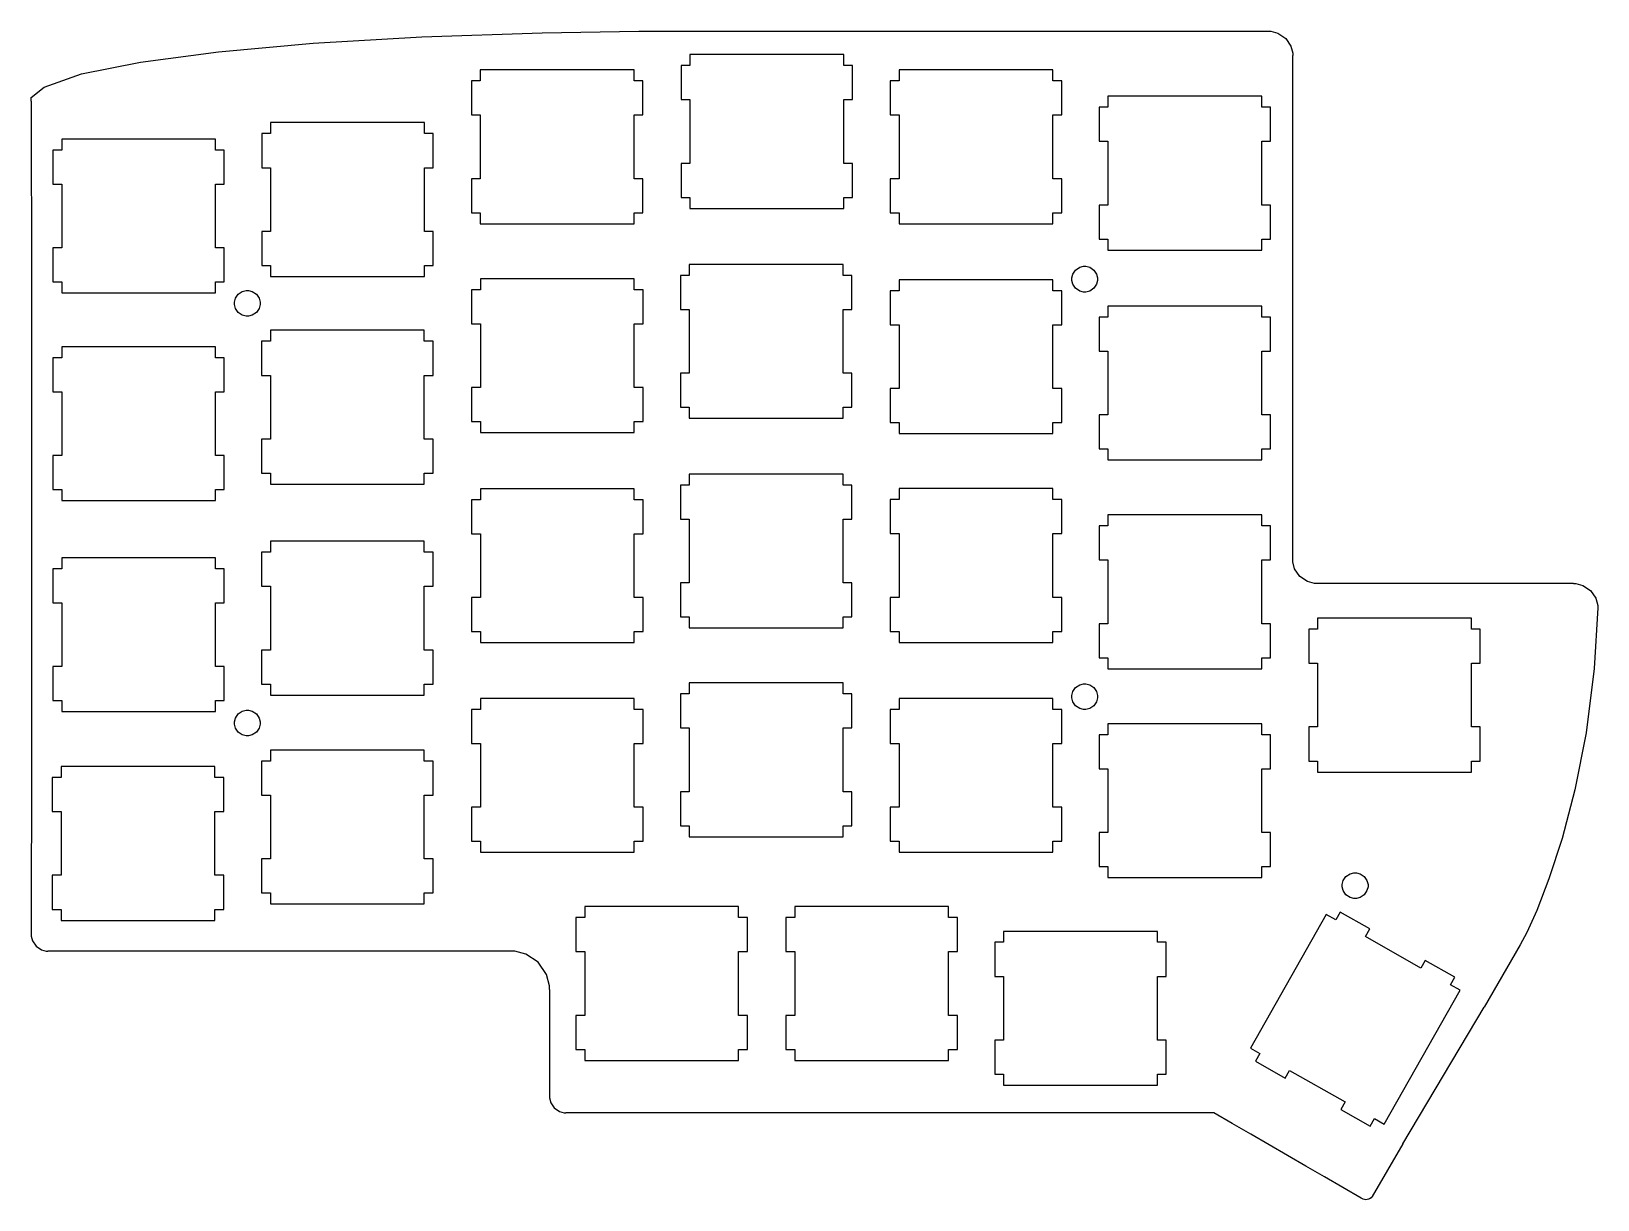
# Model space of a CAD drawing. Extents: x 0.43 to 6.04, y 4.86 to 9.05.
import ezdxf

# ---------------------------------------------------------------- set-up
doc = ezdxf.new("R2010")
doc.units = 0
for name, color, linetype in [('Line', 7, 'CONTINUOUS'), ('Line001', 7, 'CONTINUOUS'), ('Line002', 7, 'CONTINUOUS'), ('Line003', 7, 'CONTINUOUS'), ('Shape', 7, 'CONTINUOUS'), ('Shape001', 7, 'CONTINUOUS'), ('Shape002', 7, 'CONTINUOUS'), ('Shape003', 7, 'CONTINUOUS'), ('Shape004', 7, 'CONTINUOUS'), ('Shape005', 7, 'CONTINUOUS'), ('Shape006', 7, 'CONTINUOUS'), ('Shape007', 7, 'CONTINUOUS'), ('Shape008', 7, 'CONTINUOUS'), ('Shape009', 7, 'CONTINUOUS'), ('Shape010', 7, 'CONTINUOUS'), ('Shape011', 7, 'CONTINUOUS'), ('Shape012', 7, 'CONTINUOUS'), ('Shape013', 7, 'CONTINUOUS'), ('Shape014', 7, 'CONTINUOUS'), ('Shape015', 7, 'CONTINUOUS'), ('Shape016', 7, 'CONTINUOUS'), ('Shape017', 7, 'CONTINUOUS'), ('Shape018', 7, 'CONTINUOUS'), ('Shape019', 7, 'CONTINUOUS'), ('Shape020', 7, 'CONTINUOUS'), ('Shape021', 7, 'CONTINUOUS'), ('Shape022', 7, 'CONTINUOUS'), ('Shape023', 7, 'CONTINUOUS'), ('Shape024', 7, 'CONTINUOUS'), ('Shape025', 7, 'CONTINUOUS'), ('Shape026', 7, 'CONTINUOUS'), ('Shape027', 7, 'CONTINUOUS'), ('Shape028', 7, 'CONTINUOUS'), ('Shape029', 7, 'CONTINUOUS'), ('Shape030', 7, 'CONTINUOUS'), ('Shape031', 7, 'CONTINUOUS'), ('Shape032', 7, 'CONTINUOUS'), ('Shape033', 7, 'CONTINUOUS'), ('Shape034', 7, 'CONTINUOUS'), ('Shape035', 7, 'CONTINUOUS'), ('Shape036', 7, 'CONTINUOUS'), ('Shape037', 7, 'CONTINUOUS'), ('Shape038', 7, 'CONTINUOUS'), ('Shape039', 7, 'CONTINUOUS'), ('Shape040', 7, 'CONTINUOUS'), ('Shape041', 7, 'CONTINUOUS'), ('Shape042', 7, 'CONTINUOUS'), ('Shape043', 7, 'CONTINUOUS'), ('Shape044', 7, 'CONTINUOUS'), ('Shape045', 7, 'CONTINUOUS'), ('Shape046', 7, 'CONTINUOUS'), ('Shape047', 7, 'CONTINUOUS'), ('Shape048', 7, 'CONTINUOUS'), ('Shape049', 7, 'CONTINUOUS'), ('Shape050', 7, 'CONTINUOUS'), ('Shape051', 7, 'CONTINUOUS'), ('Shape052', 7, 'CONTINUOUS'), ('Shape053', 7, 'CONTINUOUS'), ('Shape054', 7, 'CONTINUOUS'), ('Shape055', 7, 'CONTINUOUS'), ('Shape056', 7, 'CONTINUOUS'), ('Shape057', 7, 'CONTINUOUS'), ('Shape058', 7, 'CONTINUOUS'), ('Shape059', 7, 'CONTINUOUS'), ('Shape060', 7, 'CONTINUOUS'), ('Shape061', 7, 'CONTINUOUS'), ('Shape062', 7, 'CONTINUOUS'), ('Shape063', 7, 'CONTINUOUS'), ('Shape064', 7, 'CONTINUOUS'), ('Shape065', 7, 'CONTINUOUS'), ('Shape066', 7, 'CONTINUOUS'), ('Shape067', 7, 'CONTINUOUS'), ('Shape068', 7, 'CONTINUOUS'), ('Shape069', 7, 'CONTINUOUS'), ('Shape070', 7, 'CONTINUOUS'), ('Shape071', 7, 'CONTINUOUS'), ('Shape072', 7, 'CONTINUOUS'), ('Shape073', 7, 'CONTINUOUS'), ('Shape074', 7, 'CONTINUOUS'), ('Shape075', 7, 'CONTINUOUS'), ('Shape076', 7, 'CONTINUOUS'), ('Shape077', 7, 'CONTINUOUS'), ('Shape078', 7, 'CONTINUOUS'), ('Shape079', 7, 'CONTINUOUS'), ('Shape080', 7, 'CONTINUOUS'), ('Shape081', 7, 'CONTINUOUS'), ('Shape082', 7, 'CONTINUOUS'), ('Shape083', 7, 'CONTINUOUS'), ('Shape084', 7, 'CONTINUOUS'), ('Shape085', 7, 'CONTINUOUS'), ('Shape086', 7, 'CONTINUOUS'), ('Shape087', 7, 'CONTINUOUS'), ('Shape088', 7, 'CONTINUOUS'), ('Shape089', 7, 'CONTINUOUS'), ('Shape090', 7, 'CONTINUOUS'), ('Shape091', 7, 'CONTINUOUS'), ('Shape092', 7, 'CONTINUOUS'), ('Shape093', 7, 'CONTINUOUS'), ('Shape094', 7, 'CONTINUOUS'), ('Shape095', 7, 'CONTINUOUS'), ('Shape096', 7, 'CONTINUOUS'), ('Shape097', 7, 'CONTINUOUS'), ('Shape098', 7, 'CONTINUOUS'), ('Shape099', 7, 'CONTINUOUS'), ('Shape100', 7, 'CONTINUOUS'), ('Shape1000', 7, 'CONTINUOUS'), ('Shape1001', 7, 'CONTINUOUS'), ('Shape1002', 7, 'CONTINUOUS'), ('Shape1003', 7, 'CONTINUOUS'), ('Shape1004', 7, 'CONTINUOUS'), ('Shape1005', 7, 'CONTINUOUS'), ('Shape1006', 7, 'CONTINUOUS'), ('Shape1007', 7, 'CONTINUOUS'), ('Shape1008', 7, 'CONTINUOUS'), ('Shape1009', 7, 'CONTINUOUS'), ('Shape101', 7, 'CONTINUOUS'), ('Shape1010', 7, 'CONTINUOUS'), ('Shape1011', 7, 'CONTINUOUS'), ('Shape1012', 7, 'CONTINUOUS'), ('Shape1013', 7, 'CONTINUOUS'), ('Shape1014', 7, 'CONTINUOUS'), ('Shape1015', 7, 'CONTINUOUS'), ('Shape1016', 7, 'CONTINUOUS'), ('Shape102', 7, 'CONTINUOUS'), ('Shape103', 7, 'CONTINUOUS'), ('Shape104', 7, 'CONTINUOUS'), ('Shape105', 7, 'CONTINUOUS'), ('Shape106', 7, 'CONTINUOUS'), ('Shape107', 7, 'CONTINUOUS'), ('Shape108', 7, 'CONTINUOUS'), ('Shape109', 7, 'CONTINUOUS'), ('Shape110', 7, 'CONTINUOUS'), ('Shape111', 7, 'CONTINUOUS'), ('Shape112', 7, 'CONTINUOUS'), ('Shape113', 7, 'CONTINUOUS'), ('Shape114', 7, 'CONTINUOUS'), ('Shape115', 7, 'CONTINUOUS'), ('Shape116', 7, 'CONTINUOUS'), ('Shape117', 7, 'CONTINUOUS'), ('Shape118', 7, 'CONTINUOUS'), ('Shape119', 7, 'CONTINUOUS'), ('Shape120', 7, 'CONTINUOUS'), ('Shape121', 7, 'CONTINUOUS'), ('Shape122', 7, 'CONTINUOUS'), ('Shape123', 7, 'CONTINUOUS'), ('Shape124', 7, 'CONTINUOUS'), ('Shape125', 7, 'CONTINUOUS'), ('Shape126', 7, 'CONTINUOUS'), ('Shape127', 7, 'CONTINUOUS'), ('Shape128', 7, 'CONTINUOUS'), ('Shape129', 7, 'CONTINUOUS'), ('Shape130', 7, 'CONTINUOUS'), ('Shape131', 7, 'CONTINUOUS'), ('Shape132', 7, 'CONTINUOUS'), ('Shape133', 7, 'CONTINUOUS'), ('Shape134', 7, 'CONTINUOUS'), ('Shape135', 7, 'CONTINUOUS'), ('Shape136', 7, 'CONTINUOUS'), ('Shape137', 7, 'CONTINUOUS'), ('Shape138', 7, 'CONTINUOUS'), ('Shape139', 7, 'CONTINUOUS'), ('Shape140', 7, 'CONTINUOUS'), ('Shape141', 7, 'CONTINUOUS'), ('Shape142', 7, 'CONTINUOUS'), ('Shape143', 7, 'CONTINUOUS'), ('Shape144', 7, 'CONTINUOUS'), ('Shape145', 7, 'CONTINUOUS'), ('Shape146', 7, 'CONTINUOUS'), ('Shape147', 7, 'CONTINUOUS'), ('Shape148', 7, 'CONTINUOUS'), ('Shape149', 7, 'CONTINUOUS'), ('Shape150', 7, 'CONTINUOUS'), ('Shape151', 7, 'CONTINUOUS'), ('Shape152', 7, 'CONTINUOUS'), ('Shape153', 7, 'CONTINUOUS'), ('Shape154', 7, 'CONTINUOUS'), ('Shape155', 7, 'CONTINUOUS'), ('Shape156', 7, 'CONTINUOUS'), ('Shape157', 7, 'CONTINUOUS'), ('Shape158', 7, 'CONTINUOUS'), ('Shape159', 7, 'CONTINUOUS'), ('Shape160', 7, 'CONTINUOUS'), ('Shape161', 7, 'CONTINUOUS'), ('Shape162', 7, 'CONTINUOUS'), ('Shape163', 7, 'CONTINUOUS'), ('Shape164', 7, 'CONTINUOUS'), ('Shape165', 7, 'CONTINUOUS'), ('Shape166', 7, 'CONTINUOUS'), ('Shape167', 7, 'CONTINUOUS'), ('Shape168', 7, 'CONTINUOUS'), ('Shape169', 7, 'CONTINUOUS'), ('Shape170', 7, 'CONTINUOUS'), ('Shape171', 7, 'CONTINUOUS'), ('Shape172', 7, 'CONTINUOUS'), ('Shape173', 7, 'CONTINUOUS'), ('Shape174', 7, 'CONTINUOUS'), ('Shape175', 7, 'CONTINUOUS'), ('Shape176', 7, 'CONTINUOUS'), ('Shape177', 7, 'CONTINUOUS'), ('Shape178', 7, 'CONTINUOUS'), ('Shape179', 7, 'CONTINUOUS'), ('Shape180', 7, 'CONTINUOUS'), ('Shape181', 7, 'CONTINUOUS'), ('Shape182', 7, 'CONTINUOUS'), ('Shape183', 7, 'CONTINUOUS'), ('Shape184', 7, 'CONTINUOUS'), ('Shape185', 7, 'CONTINUOUS'), ('Shape186', 7, 'CONTINUOUS'), ('Shape187', 7, 'CONTINUOUS'), ('Shape188', 7, 'CONTINUOUS'), ('Shape189', 7, 'CONTINUOUS'), ('Shape190', 7, 'CONTINUOUS'), ('Shape191', 7, 'CONTINUOUS'), ('Shape192', 7, 'CONTINUOUS'), ('Shape193', 7, 'CONTINUOUS'), ('Shape194', 7, 'CONTINUOUS'), ('Shape195', 7, 'CONTINUOUS'), ('Shape196', 7, 'CONTINUOUS'), ('Shape197', 7, 'CONTINUOUS'), ('Shape198', 7, 'CONTINUOUS'), ('Shape199', 7, 'CONTINUOUS'), ('Shape200', 7, 'CONTINUOUS'), ('Shape201', 7, 'CONTINUOUS'), ('Shape202', 7, 'CONTINUOUS'), ('Shape203', 7, 'CONTINUOUS'), ('Shape204', 7, 'CONTINUOUS'), ('Shape205', 7, 'CONTINUOUS'), ('Shape206', 7, 'CONTINUOUS'), ('Shape207', 7, 'CONTINUOUS'), ('Shape208', 7, 'CONTINUOUS'), ('Shape209', 7, 'CONTINUOUS'), ('Shape210', 7, 'CONTINUOUS'), ('Shape211', 7, 'CONTINUOUS'), ('Shape212', 7, 'CONTINUOUS'), ('Shape213', 7, 'CONTINUOUS'), ('Shape214', 7, 'CONTINUOUS'), ('Shape215', 7, 'CONTINUOUS'), ('Shape216', 7, 'CONTINUOUS'), ('Shape217', 7, 'CONTINUOUS'), ('Shape218', 7, 'CONTINUOUS'), ('Shape219', 7, 'CONTINUOUS'), ('Shape220', 7, 'CONTINUOUS'), ('Shape221', 7, 'CONTINUOUS'), ('Shape222', 7, 'CONTINUOUS'), ('Shape223', 7, 'CONTINUOUS'), ('Shape224', 7, 'CONTINUOUS'), ('Shape225', 7, 'CONTINUOUS'), ('Shape226', 7, 'CONTINUOUS'), ('Shape227', 7, 'CONTINUOUS'), ('Shape228', 7, 'CONTINUOUS'), ('Shape229', 7, 'CONTINUOUS'), ('Shape230', 7, 'CONTINUOUS'), ('Shape231', 7, 'CONTINUOUS'), ('Shape232', 7, 'CONTINUOUS'), ('Shape233', 7, 'CONTINUOUS'), ('Shape234', 7, 'CONTINUOUS'), ('Shape235', 7, 'CONTINUOUS'), ('Shape236', 7, 'CONTINUOUS'), ('Shape237', 7, 'CONTINUOUS'), ('Shape238', 7, 'CONTINUOUS'), ('Shape239', 7, 'CONTINUOUS'), ('Shape240', 7, 'CONTINUOUS'), ('Shape241', 7, 'CONTINUOUS'), ('Shape242', 7, 'CONTINUOUS'), ('Shape243', 7, 'CONTINUOUS'), ('Shape244', 7, 'CONTINUOUS'), ('Shape245', 7, 'CONTINUOUS'), ('Shape246', 7, 'CONTINUOUS'), ('Shape247', 7, 'CONTINUOUS'), ('Shape248', 7, 'CONTINUOUS'), ('Shape249', 7, 'CONTINUOUS'), ('Shape250', 7, 'CONTINUOUS'), ('Shape251', 7, 'CONTINUOUS'), ('Shape252', 7, 'CONTINUOUS'), ('Shape253', 7, 'CONTINUOUS'), ('Shape254', 7, 'CONTINUOUS'), ('Shape255', 7, 'CONTINUOUS'), ('Shape256', 7, 'CONTINUOUS'), ('Shape257', 7, 'CONTINUOUS'), ('Shape258', 7, 'CONTINUOUS'), ('Shape259', 7, 'CONTINUOUS'), ('Shape260', 7, 'CONTINUOUS'), ('Shape261', 7, 'CONTINUOUS'), ('Shape262', 7, 'CONTINUOUS'), ('Shape263', 7, 'CONTINUOUS'), ('Shape264', 7, 'CONTINUOUS'), ('Shape265', 7, 'CONTINUOUS'), ('Shape266', 7, 'CONTINUOUS'), ('Shape267', 7, 'CONTINUOUS'), ('Shape268', 7, 'CONTINUOUS'), ('Shape269', 7, 'CONTINUOUS'), ('Shape270', 7, 'CONTINUOUS'), ('Shape271', 7, 'CONTINUOUS'), ('Shape272', 7, 'CONTINUOUS'), ('Shape273', 7, 'CONTINUOUS'), ('Shape274', 7, 'CONTINUOUS'), ('Shape275', 7, 'CONTINUOUS'), ('Shape276', 7, 'CONTINUOUS'), ('Shape277', 7, 'CONTINUOUS'), ('Shape278', 7, 'CONTINUOUS'), ('Shape279', 7, 'CONTINUOUS'), ('Shape280', 7, 'CONTINUOUS'), ('Shape281', 7, 'CONTINUOUS'), ('Shape282', 7, 'CONTINUOUS'), ('Shape283', 7, 'CONTINUOUS'), ('Shape284', 7, 'CONTINUOUS'), ('Shape285', 7, 'CONTINUOUS'), ('Shape286', 7, 'CONTINUOUS'), ('Shape287', 7, 'CONTINUOUS'), ('Shape288', 7, 'CONTINUOUS'), ('Shape289', 7, 'CONTINUOUS'), ('Shape290', 7, 'CONTINUOUS'), ('Shape291', 7, 'CONTINUOUS'), ('Shape292', 7, 'CONTINUOUS'), ('Shape293', 7, 'CONTINUOUS'), ('Shape294', 7, 'CONTINUOUS'), ('Shape295', 7, 'CONTINUOUS'), ('Shape296', 7, 'CONTINUOUS'), ('Shape297', 7, 'CONTINUOUS'), ('Shape298', 7, 'CONTINUOUS'), ('Shape299', 7, 'CONTINUOUS'), ('Shape300', 7, 'CONTINUOUS'), ('Shape301', 7, 'CONTINUOUS'), ('Shape302', 7, 'CONTINUOUS'), ('Shape303', 7, 'CONTINUOUS'), ('Shape304', 7, 'CONTINUOUS'), ('Shape305', 7, 'CONTINUOUS'), ('Shape306', 7, 'CONTINUOUS'), ('Shape307', 7, 'CONTINUOUS'), ('Shape308', 7, 'CONTINUOUS'), ('Shape309', 7, 'CONTINUOUS'), ('Shape310', 7, 'CONTINUOUS'), ('Shape311', 7, 'CONTINUOUS'), ('Shape312', 7, 'CONTINUOUS'), ('Shape313', 7, 'CONTINUOUS'), ('Shape314', 7, 'CONTINUOUS'), ('Shape315', 7, 'CONTINUOUS'), ('Shape316', 7, 'CONTINUOUS'), ('Shape317', 7, 'CONTINUOUS'), ('Shape318', 7, 'CONTINUOUS'), ('Shape319', 7, 'CONTINUOUS'), ('Shape320', 7, 'CONTINUOUS'), ('Shape321', 7, 'CONTINUOUS'), ('Shape322', 7, 'CONTINUOUS'), ('Shape323', 7, 'CONTINUOUS'), ('Shape324', 7, 'CONTINUOUS'), ('Shape325', 7, 'CONTINUOUS'), ('Shape326', 7, 'CONTINUOUS'), ('Shape327', 7, 'CONTINUOUS'), ('Shape328', 7, 'CONTINUOUS'), ('Shape329', 7, 'CONTINUOUS'), ('Shape330', 7, 'CONTINUOUS'), ('Shape331', 7, 'CONTINUOUS'), ('Shape332', 7, 'CONTINUOUS'), ('Shape333', 7, 'CONTINUOUS'), ('Shape334', 7, 'CONTINUOUS'), ('Shape335', 7, 'CONTINUOUS'), ('Shape336', 7, 'CONTINUOUS'), ('Shape337', 7, 'CONTINUOUS'), ('Shape338', 7, 'CONTINUOUS'), ('Shape339', 7, 'CONTINUOUS'), ('Shape340', 7, 'CONTINUOUS'), ('Shape341', 7, 'CONTINUOUS'), ('Shape342', 7, 'CONTINUOUS'), ('Shape343', 7, 'CONTINUOUS'), ('Shape344', 7, 'CONTINUOUS'), ('Shape345', 7, 'CONTINUOUS'), ('Shape346', 7, 'CONTINUOUS'), ('Shape347', 7, 'CONTINUOUS'), ('Shape348', 7, 'CONTINUOUS'), ('Shape349', 7, 'CONTINUOUS'), ('Shape350', 7, 'CONTINUOUS'), ('Shape351', 7, 'CONTINUOUS'), ('Shape352', 7, 'CONTINUOUS'), ('Shape353', 7, 'CONTINUOUS'), ('Shape354', 7, 'CONTINUOUS'), ('Shape355', 7, 'CONTINUOUS'), ('Shape356', 7, 'CONTINUOUS'), ('Shape357', 7, 'CONTINUOUS'), ('Shape358', 7, 'CONTINUOUS'), ('Shape359', 7, 'CONTINUOUS'), ('Shape360', 7, 'CONTINUOUS'), ('Shape361', 7, 'CONTINUOUS'), ('Shape362', 7, 'CONTINUOUS'), ('Shape363', 7, 'CONTINUOUS'), ('Shape364', 7, 'CONTINUOUS'), ('Shape365', 7, 'CONTINUOUS'), ('Shape366', 7, 'CONTINUOUS'), ('Shape367', 7, 'CONTINUOUS'), ('Shape368', 7, 'CONTINUOUS'), ('Shape369', 7, 'CONTINUOUS'), ('Shape370', 7, 'CONTINUOUS'), ('Shape371', 7, 'CONTINUOUS'), ('Shape372', 7, 'CONTINUOUS'), ('Shape373', 7, 'CONTINUOUS'), ('Shape374', 7, 'CONTINUOUS'), ('Shape375', 7, 'CONTINUOUS'), ('Shape376', 7, 'CONTINUOUS'), ('Shape377', 7, 'CONTINUOUS'), ('Shape378', 7, 'CONTINUOUS'), ('Shape379', 7, 'CONTINUOUS'), ('Shape380', 7, 'CONTINUOUS'), ('Shape381', 7, 'CONTINUOUS'), ('Shape382', 7, 'CONTINUOUS'), ('Shape383', 7, 'CONTINUOUS'), ('Shape384', 7, 'CONTINUOUS'), ('Shape385', 7, 'CONTINUOUS'), ('Shape386', 7, 'CONTINUOUS'), ('Shape387', 7, 'CONTINUOUS'), ('Shape388', 7, 'CONTINUOUS'), ('Shape389', 7, 'CONTINUOUS'), ('Shape390', 7, 'CONTINUOUS'), ('Shape391', 7, 'CONTINUOUS'), ('Shape392', 7, 'CONTINUOUS'), ('Shape393', 7, 'CONTINUOUS'), ('Shape394', 7, 'CONTINUOUS'), ('Shape395', 7, 'CONTINUOUS'), ('Shape396', 7, 'CONTINUOUS'), ('Shape397', 7, 'CONTINUOUS'), ('Shape398', 7, 'CONTINUOUS'), ('Shape399', 7, 'CONTINUOUS'), ('Shape400', 7, 'CONTINUOUS'), ('Shape401', 7, 'CONTINUOUS'), ('Shape402', 7, 'CONTINUOUS'), ('Shape403', 7, 'CONTINUOUS'), ('Shape404', 7, 'CONTINUOUS'), ('Shape405', 7, 'CONTINUOUS'), ('Shape406', 7, 'CONTINUOUS'), ('Shape407', 7, 'CONTINUOUS'), ('Shape408', 7, 'CONTINUOUS'), ('Shape409', 7, 'CONTINUOUS'), ('Shape410', 7, 'CONTINUOUS'), ('Shape411', 7, 'CONTINUOUS'), ('Shape412', 7, 'CONTINUOUS'), ('Shape413', 7, 'CONTINUOUS'), ('Shape414', 7, 'CONTINUOUS'), ('Shape415', 7, 'CONTINUOUS'), ('Shape416', 7, 'CONTINUOUS'), ('Shape417', 7, 'CONTINUOUS'), ('Shape418', 7, 'CONTINUOUS'), ('Shape419', 7, 'CONTINUOUS'), ('Shape420', 7, 'CONTINUOUS'), ('Shape421', 7, 'CONTINUOUS'), ('Shape422', 7, 'CONTINUOUS'), ('Shape423', 7, 'CONTINUOUS'), ('Shape424', 7, 'CONTINUOUS'), ('Shape425', 7, 'CONTINUOUS'), ('Shape426', 7, 'CONTINUOUS'), ('Shape427', 7, 'CONTINUOUS'), ('Shape428', 7, 'CONTINUOUS'), ('Shape429', 7, 'CONTINUOUS'), ('Shape430', 7, 'CONTINUOUS'), ('Shape431', 7, 'CONTINUOUS'), ('Shape432', 7, 'CONTINUOUS'), ('Shape433', 7, 'CONTINUOUS'), ('Shape434', 7, 'CONTINUOUS'), ('Shape435', 7, 'CONTINUOUS'), ('Shape436', 7, 'CONTINUOUS'), ('Shape437', 7, 'CONTINUOUS'), ('Shape438', 7, 'CONTINUOUS'), ('Shape439', 7, 'CONTINUOUS'), ('Shape440', 7, 'CONTINUOUS'), ('Shape441', 7, 'CONTINUOUS'), ('Shape442', 7, 'CONTINUOUS'), ('Shape443', 7, 'CONTINUOUS'), ('Shape444', 7, 'CONTINUOUS'), ('Shape445', 7, 'CONTINUOUS'), ('Shape446', 7, 'CONTINUOUS'), ('Shape447', 7, 'CONTINUOUS'), ('Shape448', 7, 'CONTINUOUS'), ('Shape449', 7, 'CONTINUOUS'), ('Shape450', 7, 'CONTINUOUS'), ('Shape451', 7, 'CONTINUOUS'), ('Shape452', 7, 'CONTINUOUS'), ('Shape453', 7, 'CONTINUOUS'), ('Shape454', 7, 'CONTINUOUS'), ('Shape455', 7, 'CONTINUOUS'), ('Shape456', 7, 'CONTINUOUS'), ('Shape457', 7, 'CONTINUOUS'), ('Shape458', 7, 'CONTINUOUS'), ('Shape459', 7, 'CONTINUOUS'), ('Shape460', 7, 'CONTINUOUS'), ('Shape461', 7, 'CONTINUOUS'), ('Shape462', 7, 'CONTINUOUS'), ('Shape463', 7, 'CONTINUOUS'), ('Shape464', 7, 'CONTINUOUS'), ('Shape465', 7, 'CONTINUOUS'), ('Shape466', 7, 'CONTINUOUS'), ('Shape467', 7, 'CONTINUOUS'), ('Shape468', 7, 'CONTINUOUS'), ('Shape469', 7, 'CONTINUOUS'), ('Shape470', 7, 'CONTINUOUS'), ('Shape471', 7, 'CONTINUOUS'), ('Shape472', 7, 'CONTINUOUS'), ('Shape473', 7, 'CONTINUOUS'), ('Shape474', 7, 'CONTINUOUS'), ('Shape475', 7, 'CONTINUOUS'), ('Shape476', 7, 'CONTINUOUS'), ('Shape477', 7, 'CONTINUOUS'), ('Shape478', 7, 'CONTINUOUS'), ('Shape479', 7, 'CONTINUOUS'), ('Shape480', 7, 'CONTINUOUS'), ('Shape481', 7, 'CONTINUOUS'), ('Shape482', 7, 'CONTINUOUS'), ('Shape483', 7, 'CONTINUOUS'), ('Shape484', 7, 'CONTINUOUS'), ('Shape485', 7, 'CONTINUOUS'), ('Shape486', 7, 'CONTINUOUS'), ('Shape487', 7, 'CONTINUOUS'), ('Shape488', 7, 'CONTINUOUS'), ('Shape489', 7, 'CONTINUOUS'), ('Shape490', 7, 'CONTINUOUS'), ('Shape491', 7, 'CONTINUOUS'), ('Shape492', 7, 'CONTINUOUS'), ('Shape493', 7, 'CONTINUOUS'), ('Shape494', 7, 'CONTINUOUS'), ('Shape495', 7, 'CONTINUOUS'), ('Shape496', 7, 'CONTINUOUS'), ('Shape497', 7, 'CONTINUOUS'), ('Shape498', 7, 'CONTINUOUS'), ('Shape499', 7, 'CONTINUOUS'), ('Shape500', 7, 'CONTINUOUS'), ('Shape501', 7, 'CONTINUOUS'), ('Shape502', 7, 'CONTINUOUS'), ('Shape503', 7, 'CONTINUOUS'), ('Shape504', 7, 'CONTINUOUS'), ('Shape505', 7, 'CONTINUOUS'), ('Shape506', 7, 'CONTINUOUS'), ('Shape507', 7, 'CONTINUOUS'), ('Shape508', 7, 'CONTINUOUS'), ('Shape509', 7, 'CONTINUOUS'), ('Shape510', 7, 'CONTINUOUS'), ('Shape511', 7, 'CONTINUOUS'), ('Shape512', 7, 'CONTINUOUS'), ('Shape513', 7, 'CONTINUOUS'), ('Shape514', 7, 'CONTINUOUS'), ('Shape515', 7, 'CONTINUOUS'), ('Shape516', 7, 'CONTINUOUS'), ('Shape517', 7, 'CONTINUOUS'), ('Shape518', 7, 'CONTINUOUS'), ('Shape519', 7, 'CONTINUOUS'), ('Shape520', 7, 'CONTINUOUS'), ('Shape521', 7, 'CONTINUOUS'), ('Shape522', 7, 'CONTINUOUS'), ('Shape523', 7, 'CONTINUOUS'), ('Shape524', 7, 'CONTINUOUS'), ('Shape525', 7, 'CONTINUOUS'), ('Shape526', 7, 'CONTINUOUS'), ('Shape527', 7, 'CONTINUOUS'), ('Shape528', 7, 'CONTINUOUS'), ('Shape529', 7, 'CONTINUOUS'), ('Shape530', 7, 'CONTINUOUS'), ('Shape531', 7, 'CONTINUOUS'), ('Shape532', 7, 'CONTINUOUS'), ('Shape533', 7, 'CONTINUOUS'), ('Shape534', 7, 'CONTINUOUS'), ('Shape535', 7, 'CONTINUOUS'), ('Shape536', 7, 'CONTINUOUS'), ('Shape537', 7, 'CONTINUOUS'), ('Shape538', 7, 'CONTINUOUS'), ('Shape539', 7, 'CONTINUOUS'), ('Shape540', 7, 'CONTINUOUS'), ('Shape541', 7, 'CONTINUOUS'), ('Shape542', 7, 'CONTINUOUS'), ('Shape543', 7, 'CONTINUOUS'), ('Shape544', 7, 'CONTINUOUS'), ('Shape545', 7, 'CONTINUOUS'), ('Shape546', 7, 'CONTINUOUS'), ('Shape547', 7, 'CONTINUOUS'), ('Shape548', 7, 'CONTINUOUS'), ('Shape549', 7, 'CONTINUOUS'), ('Shape550', 7, 'CONTINUOUS'), ('Shape551', 7, 'CONTINUOUS'), ('Shape552', 7, 'CONTINUOUS'), ('Shape553', 7, 'CONTINUOUS'), ('Shape554', 7, 'CONTINUOUS'), ('Shape555', 7, 'CONTINUOUS'), ('Shape556', 7, 'CONTINUOUS'), ('Shape557', 7, 'CONTINUOUS'), ('Shape558', 7, 'CONTINUOUS'), ('Shape559', 7, 'CONTINUOUS'), ('Shape560', 7, 'CONTINUOUS'), ('Shape561', 7, 'CONTINUOUS'), ('Shape562', 7, 'CONTINUOUS'), ('Shape563', 7, 'CONTINUOUS'), ('Shape564', 7, 'CONTINUOUS'), ('Shape565', 7, 'CONTINUOUS'), ('Shape566', 7, 'CONTINUOUS'), ('Shape567', 7, 'CONTINUOUS'), ('Shape568', 7, 'CONTINUOUS'), ('Shape569', 7, 'CONTINUOUS'), ('Shape570', 7, 'CONTINUOUS'), ('Shape571', 7, 'CONTINUOUS'), ('Shape572', 7, 'CONTINUOUS'), ('Shape573', 7, 'CONTINUOUS'), ('Shape574', 7, 'CONTINUOUS'), ('Shape575', 7, 'CONTINUOUS'), ('Shape576', 7, 'CONTINUOUS'), ('Shape577', 7, 'CONTINUOUS'), ('Shape578', 7, 'CONTINUOUS'), ('Shape579', 7, 'CONTINUOUS'), ('Shape580', 7, 'CONTINUOUS'), ('Shape581', 7, 'CONTINUOUS'), ('Shape582', 7, 'CONTINUOUS'), ('Shape583', 7, 'CONTINUOUS'), ('Shape584', 7, 'CONTINUOUS'), ('Shape585', 7, 'CONTINUOUS'), ('Shape586', 7, 'CONTINUOUS'), ('Shape587', 7, 'CONTINUOUS'), ('Shape588', 7, 'CONTINUOUS'), ('Shape589', 7, 'CONTINUOUS'), ('Shape590', 7, 'CONTINUOUS'), ('Shape591', 7, 'CONTINUOUS'), ('Shape592', 7, 'CONTINUOUS'), ('Shape593', 7, 'CONTINUOUS'), ('Shape594', 7, 'CONTINUOUS'), ('Shape595', 7, 'CONTINUOUS'), ('Shape596', 7, 'CONTINUOUS'), ('Shape597', 7, 'CONTINUOUS'), ('Shape598', 7, 'CONTINUOUS'), ('Shape599', 7, 'CONTINUOUS'), ('Shape600', 7, 'CONTINUOUS'), ('Shape601', 7, 'CONTINUOUS'), ('Shape602', 7, 'CONTINUOUS'), ('Shape603', 7, 'CONTINUOUS'), ('Shape604', 7, 'CONTINUOUS'), ('Shape605', 7, 'CONTINUOUS'), ('Shape606', 7, 'CONTINUOUS'), ('Shape607', 7, 'CONTINUOUS'), ('Shape608', 7, 'CONTINUOUS'), ('Shape609', 7, 'CONTINUOUS'), ('Shape610', 7, 'CONTINUOUS'), ('Shape611', 7, 'CONTINUOUS'), ('Shape612', 7, 'CONTINUOUS'), ('Shape613', 7, 'CONTINUOUS'), ('Shape614', 7, 'CONTINUOUS'), ('Shape615', 7, 'CONTINUOUS'), ('Shape616', 7, 'CONTINUOUS'), ('Shape617', 7, 'CONTINUOUS'), ('Shape618', 7, 'CONTINUOUS'), ('Shape619', 7, 'CONTINUOUS'), ('Shape620', 7, 'CONTINUOUS'), ('Shape621', 7, 'CONTINUOUS'), ('Shape622', 7, 'CONTINUOUS'), ('Shape623', 7, 'CONTINUOUS'), ('Shape624', 7, 'CONTINUOUS'), ('Shape625', 7, 'CONTINUOUS'), ('Shape626', 7, 'CONTINUOUS'), ('Shape627', 7, 'CONTINUOUS'), ('Shape628', 7, 'CONTINUOUS'), ('Shape629', 7, 'CONTINUOUS'), ('Shape630', 7, 'CONTINUOUS'), ('Shape631', 7, 'CONTINUOUS'), ('Shape632', 7, 'CONTINUOUS'), ('Shape633', 7, 'CONTINUOUS'), ('Shape634', 7, 'CONTINUOUS'), ('Shape635', 7, 'CONTINUOUS'), ('Shape636', 7, 'CONTINUOUS'), ('Shape637', 7, 'CONTINUOUS'), ('Shape638', 7, 'CONTINUOUS'), ('Shape639', 7, 'CONTINUOUS'), ('Shape640', 7, 'CONTINUOUS'), ('Shape641', 7, 'CONTINUOUS'), ('Shape642', 7, 'CONTINUOUS'), ('Shape643', 7, 'CONTINUOUS'), ('Shape644', 7, 'CONTINUOUS'), ('Shape645', 7, 'CONTINUOUS'), ('Shape646', 7, 'CONTINUOUS'), ('Shape647', 7, 'CONTINUOUS'), ('Shape648', 7, 'CONTINUOUS'), ('Shape649', 7, 'CONTINUOUS'), ('Shape650', 7, 'CONTINUOUS'), ('Shape651', 7, 'CONTINUOUS'), ('Shape652', 7, 'CONTINUOUS'), ('Shape653', 7, 'CONTINUOUS'), ('Shape654', 7, 'CONTINUOUS'), ('Shape655', 7, 'CONTINUOUS'), ('Shape656', 7, 'CONTINUOUS'), ('Shape657', 7, 'CONTINUOUS'), ('Shape658', 7, 'CONTINUOUS'), ('Shape659', 7, 'CONTINUOUS'), ('Shape660', 7, 'CONTINUOUS'), ('Shape661', 7, 'CONTINUOUS'), ('Shape662', 7, 'CONTINUOUS'), ('Shape663', 7, 'CONTINUOUS'), ('Shape664', 7, 'CONTINUOUS'), ('Shape665', 7, 'CONTINUOUS'), ('Shape666', 7, 'CONTINUOUS'), ('Shape667', 7, 'CONTINUOUS'), ('Shape668', 7, 'CONTINUOUS'), ('Shape669', 7, 'CONTINUOUS'), ('Shape670', 7, 'CONTINUOUS'), ('Shape671', 7, 'CONTINUOUS'), ('Shape672', 7, 'CONTINUOUS'), ('Shape673', 7, 'CONTINUOUS'), ('Shape674', 7, 'CONTINUOUS'), ('Shape675', 7, 'CONTINUOUS'), ('Shape676', 7, 'CONTINUOUS'), ('Shape677', 7, 'CONTINUOUS'), ('Shape678', 7, 'CONTINUOUS'), ('Shape679', 7, 'CONTINUOUS'), ('Shape680', 7, 'CONTINUOUS'), ('Shape681', 7, 'CONTINUOUS'), ('Shape682', 7, 'CONTINUOUS'), ('Shape683', 7, 'CONTINUOUS'), ('Shape684', 7, 'CONTINUOUS'), ('Shape685', 7, 'CONTINUOUS'), ('Shape686', 7, 'CONTINUOUS'), ('Shape687', 7, 'CONTINUOUS'), ('Shape688', 7, 'CONTINUOUS'), ('Shape689', 7, 'CONTINUOUS'), ('Shape690', 7, 'CONTINUOUS'), ('Shape691', 7, 'CONTINUOUS'), ('Shape692', 7, 'CONTINUOUS'), ('Shape693', 7, 'CONTINUOUS'), ('Shape694', 7, 'CONTINUOUS'), ('Shape695', 7, 'CONTINUOUS'), ('Shape696', 7, 'CONTINUOUS'), ('Shape697', 7, 'CONTINUOUS'), ('Shape698', 7, 'CONTINUOUS'), ('Shape699', 7, 'CONTINUOUS'), ('Shape702', 7, 'CONTINUOUS'), ('Shape703', 7, 'CONTINUOUS'), ('Shape704', 7, 'CONTINUOUS'), ('Shape705', 7, 'CONTINUOUS'), ('Shape706', 7, 'CONTINUOUS'), ('Shape707', 7, 'CONTINUOUS'), ('Shape708', 7, 'CONTINUOUS'), ('Shape709', 7, 'CONTINUOUS'), ('Shape710', 7, 'CONTINUOUS'), ('Shape711', 7, 'CONTINUOUS'), ('Shape712', 7, 'CONTINUOUS'), ('Shape713', 7, 'CONTINUOUS'), ('Shape714', 7, 'CONTINUOUS'), ('Shape715', 7, 'CONTINUOUS'), ('Shape716', 7, 'CONTINUOUS'), ('Shape717', 7, 'CONTINUOUS'), ('Shape718', 7, 'CONTINUOUS'), ('Shape719', 7, 'CONTINUOUS'), ('Shape720', 7, 'CONTINUOUS'), ('Shape721', 7, 'CONTINUOUS'), ('Shape722', 7, 'CONTINUOUS'), ('Shape723', 7, 'CONTINUOUS'), ('Shape724', 7, 'CONTINUOUS'), ('Shape725', 7, 'CONTINUOUS'), ('Shape726', 7, 'CONTINUOUS'), ('Shape727', 7, 'CONTINUOUS'), ('Shape728', 7, 'CONTINUOUS'), ('Shape729', 7, 'CONTINUOUS'), ('Shape730', 7, 'CONTINUOUS'), ('Shape731', 7, 'CONTINUOUS'), ('Shape732', 7, 'CONTINUOUS'), ('Shape733', 7, 'CONTINUOUS'), ('Shape734', 7, 'CONTINUOUS'), ('Shape735', 7, 'CONTINUOUS'), ('Shape736', 7, 'CONTINUOUS'), ('Shape737', 7, 'CONTINUOUS'), ('Shape738', 7, 'CONTINUOUS'), ('Shape739', 7, 'CONTINUOUS'), ('Shape740', 7, 'CONTINUOUS'), ('Shape741', 7, 'CONTINUOUS'), ('Shape742', 7, 'CONTINUOUS'), ('Shape743', 7, 'CONTINUOUS'), ('Shape744', 7, 'CONTINUOUS'), ('Shape745', 7, 'CONTINUOUS'), ('Shape746', 7, 'CONTINUOUS'), ('Shape747', 7, 'CONTINUOUS'), ('Shape748', 7, 'CONTINUOUS'), ('Shape749', 7, 'CONTINUOUS'), ('Shape750', 7, 'CONTINUOUS'), ('Shape751', 7, 'CONTINUOUS'), ('Shape752', 7, 'CONTINUOUS'), ('Shape753', 7, 'CONTINUOUS'), ('Shape754', 7, 'CONTINUOUS'), ('Shape755', 7, 'CONTINUOUS'), ('Shape756', 7, 'CONTINUOUS'), ('Shape757', 7, 'CONTINUOUS'), ('Shape758', 7, 'CONTINUOUS'), ('Shape759', 7, 'CONTINUOUS'), ('Shape760', 7, 'CONTINUOUS'), ('Shape761', 7, 'CONTINUOUS'), ('Shape762', 7, 'CONTINUOUS'), ('Shape763', 7, 'CONTINUOUS')]:
    doc.layers.add(name, color=color, linetype=linetype)

msp = doc.modelspace()

# ---------------------------------------------------------------- linework, layer by layer
at = {"layer": 'Line'}
msp.add_line((0.426812, 8.79937), (0.427843, 8.118), dxfattribs=at)
at = {"layer": 'Line001'}
msp.add_line((4.28901, 9.04937), (4.85906, 9.04937), dxfattribs=at)
at = {"layer": 'Line002'}
msp.add_line((0.427843, 6.4669), (0.426812, 5.81304), dxfattribs=at)
at = {"layer": 'Line003'}
msp.add_line((5.34017, 5.06256), (5.63183, 5.55322), dxfattribs=at)
at = {"layer": 'Shape'}
msp.add_line((4.28347, 6.56847), (4.28347, 6.52908), dxfattribs=at)
at = {"layer": 'Shape001'}
msp.add_line((4.28347, 6.52908), (4.25196, 6.52908), dxfattribs=at)
at = {"layer": 'Shape002'}
msp.add_line((4.25196, 6.52908), (4.25196, 6.40707), dxfattribs=at)
at = {"layer": 'Shape003'}
msp.add_line((4.25196, 6.40707), (4.28347, 6.40707), dxfattribs=at)
at = {"layer": 'Shape004'}
msp.add_line((4.28347, 6.40707), (4.28347, 6.17871), dxfattribs=at)
at = {"layer": 'Shape005'}
msp.add_line((4.28347, 6.17871), (4.25196, 6.17871), dxfattribs=at)
at = {"layer": 'Shape006'}
msp.add_line((4.25196, 6.17871), (4.25196, 6.05664), dxfattribs=at)
at = {"layer": 'Shape007'}
msp.add_line((4.25196, 6.05664), (4.28347, 6.05664), dxfattribs=at)
at = {"layer": 'Shape008'}
msp.add_line((4.28347, 6.05664), (4.28347, 6.01725), dxfattribs=at)
at = {"layer": 'Shape009'}
msp.add_line((4.28347, 6.01725), (4.83464, 6.01725), dxfattribs=at)
at = {"layer": 'Shape010'}
msp.add_line((4.83464, 6.01725), (4.83464, 6.05664), dxfattribs=at)
at = {"layer": 'Shape011'}
msp.add_line((4.83464, 6.05664), (4.8661, 6.05664), dxfattribs=at)
at = {"layer": 'Shape012'}
msp.add_line((4.8661, 6.05664), (4.8661, 6.17871), dxfattribs=at)
at = {"layer": 'Shape013'}
msp.add_line((4.8661, 6.17871), (4.83464, 6.17871), dxfattribs=at)
at = {"layer": 'Shape014'}
msp.add_line((4.83464, 6.17871), (4.83464, 6.40707), dxfattribs=at)
at = {"layer": 'Shape015'}
msp.add_line((4.83464, 6.40707), (4.8661, 6.40707), dxfattribs=at)
at = {"layer": 'Shape016'}
msp.add_line((4.8661, 6.40707), (4.8661, 6.52908), dxfattribs=at)
at = {"layer": 'Shape017'}
msp.add_line((4.8661, 6.52908), (4.83464, 6.52908), dxfattribs=at)
at = {"layer": 'Shape018'}
msp.add_line((4.83464, 6.52908), (4.83464, 6.56847), dxfattribs=at)
at = {"layer": 'Shape019'}
msp.add_line((4.83464, 6.56847), (4.28347, 6.56847), dxfattribs=at)
at = {"layer": 'Shape020'}
msp.add_line((4.28347, 7.31663), (4.28347, 7.27724), dxfattribs=at)
at = {"layer": 'Shape021'}
msp.add_line((4.28347, 7.27724), (4.25196, 7.27724), dxfattribs=at)
at = {"layer": 'Shape022'}
msp.add_line((4.25196, 7.27724), (4.25196, 7.15522), dxfattribs=at)
at = {"layer": 'Shape023'}
msp.add_line((4.25196, 7.15522), (4.28347, 7.15522), dxfattribs=at)
at = {"layer": 'Shape024'}
msp.add_line((4.28347, 7.15522), (4.28347, 6.92686), dxfattribs=at)
at = {"layer": 'Shape025'}
msp.add_line((4.28347, 6.92686), (4.25196, 6.92686), dxfattribs=at)
at = {"layer": 'Shape026'}
msp.add_line((4.25196, 6.92686), (4.25196, 6.80479), dxfattribs=at)
at = {"layer": 'Shape027'}
msp.add_line((4.25196, 6.80479), (4.28347, 6.80479), dxfattribs=at)
at = {"layer": 'Shape028'}
msp.add_line((4.28347, 6.80479), (4.28347, 6.7654), dxfattribs=at)
at = {"layer": 'Shape029'}
msp.add_line((4.28347, 6.7654), (4.83464, 6.7654), dxfattribs=at)
at = {"layer": 'Shape030'}
msp.add_line((4.83464, 6.7654), (4.83464, 6.80479), dxfattribs=at)
at = {"layer": 'Shape031'}
msp.add_line((4.83464, 6.80479), (4.8661, 6.80479), dxfattribs=at)
at = {"layer": 'Shape032'}
msp.add_line((4.8661, 6.80479), (4.8661, 6.92686), dxfattribs=at)
at = {"layer": 'Shape033'}
msp.add_line((4.8661, 6.92686), (4.83464, 6.92686), dxfattribs=at)
at = {"layer": 'Shape034'}
msp.add_line((4.83464, 6.92686), (4.83464, 7.15522), dxfattribs=at)
at = {"layer": 'Shape035'}
msp.add_line((4.83464, 7.15522), (4.8661, 7.15522), dxfattribs=at)
at = {"layer": 'Shape036'}
msp.add_line((4.8661, 7.15522), (4.8661, 7.27724), dxfattribs=at)
at = {"layer": 'Shape037'}
msp.add_line((4.8661, 7.27724), (4.83464, 7.27724), dxfattribs=at)
at = {"layer": 'Shape038'}
msp.add_line((4.83464, 7.27724), (4.83464, 7.31663), dxfattribs=at)
at = {"layer": 'Shape039'}
msp.add_line((4.83464, 7.31663), (4.28347, 7.31663), dxfattribs=at)
at = {"layer": 'Shape040'}
msp.add_line((4.28347, 8.06456), (4.28347, 8.02518), dxfattribs=at)
at = {"layer": 'Shape041'}
msp.add_line((4.28347, 8.02518), (4.25196, 8.02518), dxfattribs=at)
at = {"layer": 'Shape042'}
msp.add_line((4.25196, 8.02518), (4.25196, 7.90315), dxfattribs=at)
at = {"layer": 'Shape043'}
msp.add_line((4.25196, 7.90315), (4.28347, 7.90315), dxfattribs=at)
at = {"layer": 'Shape044'}
msp.add_line((4.28347, 7.90315), (4.28347, 7.67481), dxfattribs=at)
at = {"layer": 'Shape045'}
msp.add_line((4.28347, 7.67481), (4.25196, 7.67481), dxfattribs=at)
at = {"layer": 'Shape046'}
msp.add_line((4.25196, 7.67481), (4.25196, 7.55274), dxfattribs=at)
at = {"layer": 'Shape047'}
msp.add_line((4.25196, 7.55274), (4.28347, 7.55274), dxfattribs=at)
at = {"layer": 'Shape048'}
msp.add_line((4.28347, 7.55274), (4.28347, 7.51335), dxfattribs=at)
at = {"layer": 'Shape049'}
msp.add_line((4.28347, 7.51335), (4.83464, 7.51335), dxfattribs=at)
at = {"layer": 'Shape050'}
msp.add_line((4.83464, 7.51335), (4.83464, 7.55274), dxfattribs=at)
at = {"layer": 'Shape051'}
msp.add_line((4.83464, 7.55274), (4.8661, 7.55274), dxfattribs=at)
at = {"layer": 'Shape052'}
msp.add_line((4.8661, 7.55274), (4.8661, 7.67481), dxfattribs=at)
at = {"layer": 'Shape053'}
msp.add_line((4.8661, 7.67481), (4.83464, 7.67481), dxfattribs=at)
at = {"layer": 'Shape054'}
msp.add_line((4.83464, 7.67481), (4.83464, 7.90315), dxfattribs=at)
at = {"layer": 'Shape055'}
msp.add_line((4.83464, 7.90315), (4.8661, 7.90315), dxfattribs=at)
at = {"layer": 'Shape056'}
msp.add_line((4.8661, 7.90315), (4.8661, 8.02518), dxfattribs=at)
at = {"layer": 'Shape057'}
msp.add_line((4.8661, 8.02518), (4.83464, 8.02518), dxfattribs=at)
at = {"layer": 'Shape058'}
msp.add_line((4.83464, 8.02518), (4.83464, 8.06456), dxfattribs=at)
at = {"layer": 'Shape059'}
msp.add_line((4.83464, 8.06456), (4.28347, 8.06456), dxfattribs=at)
at = {"layer": 'Shape060'}
msp.add_line((4.28353, 8.81657), (4.28353, 8.77718), dxfattribs=at)
at = {"layer": 'Shape061'}
msp.add_line((4.28353, 8.77718), (4.25201, 8.77718), dxfattribs=at)
at = {"layer": 'Shape062'}
msp.add_line((4.25201, 8.77718), (4.25201, 8.65517), dxfattribs=at)
at = {"layer": 'Shape063'}
msp.add_line((4.25201, 8.65517), (4.28353, 8.65517), dxfattribs=at)
at = {"layer": 'Shape064'}
msp.add_line((4.28353, 8.65517), (4.28353, 8.42681), dxfattribs=at)
at = {"layer": 'Shape065'}
msp.add_line((4.28353, 8.42681), (4.25201, 8.42681), dxfattribs=at)
at = {"layer": 'Shape066'}
msp.add_line((4.25201, 8.42681), (4.25201, 8.30474), dxfattribs=at)
at = {"layer": 'Shape067'}
msp.add_line((4.25201, 8.30474), (4.28353, 8.30474), dxfattribs=at)
at = {"layer": 'Shape068'}
msp.add_line((4.28353, 8.30474), (4.28353, 8.26535), dxfattribs=at)
at = {"layer": 'Shape069'}
msp.add_line((4.28353, 8.26535), (4.83469, 8.26535), dxfattribs=at)
at = {"layer": 'Shape070'}
msp.add_line((4.83469, 8.26535), (4.83469, 8.30474), dxfattribs=at)
at = {"layer": 'Shape071'}
msp.add_line((4.83469, 8.30474), (4.86615, 8.30474), dxfattribs=at)
at = {"layer": 'Shape072'}
msp.add_line((4.86615, 8.30474), (4.86615, 8.42681), dxfattribs=at)
at = {"layer": 'Shape073'}
msp.add_line((4.86615, 8.42681), (4.83469, 8.42681), dxfattribs=at)
at = {"layer": 'Shape074'}
msp.add_line((4.83469, 8.42681), (4.83469, 8.65517), dxfattribs=at)
at = {"layer": 'Shape075'}
msp.add_line((4.83469, 8.65517), (4.86615, 8.65517), dxfattribs=at)
at = {"layer": 'Shape076'}
msp.add_line((4.86615, 8.65517), (4.86615, 8.77718), dxfattribs=at)
at = {"layer": 'Shape077'}
msp.add_line((4.86615, 8.77718), (4.83469, 8.77718), dxfattribs=at)
at = {"layer": 'Shape078'}
msp.add_line((4.83469, 8.77718), (4.83469, 8.81657), dxfattribs=at)
at = {"layer": 'Shape079'}
msp.add_line((4.83469, 8.81657), (4.28353, 8.81657), dxfattribs=at)
at = {"layer": 'Shape080'}
msp.add_line((3.53543, 6.65929), (3.53543, 6.6199), dxfattribs=at)
at = {"layer": 'Shape081'}
msp.add_line((3.53543, 6.6199), (3.5039, 6.6199), dxfattribs=at)
at = {"layer": 'Shape082'}
msp.add_line((3.5039, 6.6199), (3.5039, 6.49789), dxfattribs=at)
at = {"layer": 'Shape083'}
msp.add_line((3.5039, 6.49789), (3.53543, 6.49789), dxfattribs=at)
at = {"layer": 'Shape084'}
msp.add_line((3.53543, 6.49789), (3.53543, 6.26953), dxfattribs=at)
at = {"layer": 'Shape085'}
msp.add_line((3.53543, 6.26953), (3.5039, 6.26953), dxfattribs=at)
at = {"layer": 'Shape086'}
msp.add_line((3.5039, 6.26953), (3.5039, 6.14746), dxfattribs=at)
at = {"layer": 'Shape087'}
msp.add_line((3.5039, 6.14746), (3.53543, 6.14746), dxfattribs=at)
at = {"layer": 'Shape088'}
msp.add_line((3.53543, 6.14746), (3.53543, 6.10807), dxfattribs=at)
at = {"layer": 'Shape089'}
msp.add_line((3.53543, 6.10807), (4.08658, 6.10807), dxfattribs=at)
at = {"layer": 'Shape090'}
msp.add_line((4.08658, 6.10807), (4.08658, 6.14746), dxfattribs=at)
at = {"layer": 'Shape091'}
msp.add_line((4.08658, 6.14746), (4.11811, 6.14746), dxfattribs=at)
at = {"layer": 'Shape092'}
msp.add_line((4.11811, 6.14746), (4.11811, 6.26953), dxfattribs=at)
at = {"layer": 'Shape093'}
msp.add_line((4.11811, 6.26953), (4.08658, 6.26953), dxfattribs=at)
at = {"layer": 'Shape094'}
msp.add_line((4.08658, 6.26953), (4.08658, 6.49789), dxfattribs=at)
at = {"layer": 'Shape095'}
msp.add_line((4.08658, 6.49789), (4.11811, 6.49789), dxfattribs=at)
at = {"layer": 'Shape096'}
msp.add_line((4.11811, 6.49789), (4.11811, 6.6199), dxfattribs=at)
at = {"layer": 'Shape097'}
msp.add_line((4.11811, 6.6199), (4.08658, 6.6199), dxfattribs=at)
at = {"layer": 'Shape098'}
msp.add_line((4.08658, 6.6199), (4.08658, 6.65929), dxfattribs=at)
at = {"layer": 'Shape099'}
msp.add_line((4.08658, 6.65929), (3.53543, 6.65929), dxfattribs=at)
at = {"layer": 'Shape100'}
msp.add_line((3.53549, 7.41097), (3.53549, 7.37158), dxfattribs=at)
at = {"layer": 'Shape1000'}
msp.add_line((0.426812, 8.79937), (0.426812, 8.81201), dxfattribs=at)
at = {"layer": 'Shape1001'}
msp.add_line((0.426812, 8.81201), (0.473307, 8.84983), dxfattribs=at)
at = {"layer": 'Shape1002'}
msp.add_line((0.473307, 8.84983), (0.606717, 8.89675), dxfattribs=at)
at = {"layer": 'Shape1003'}
msp.add_line((0.606717, 8.89675), (0.817925, 8.93924), dxfattribs=at)
at = {"layer": 'Shape1004'}
msp.add_line((0.817925, 8.93924), (1.09766, 8.97624), dxfattribs=at)
at = {"layer": 'Shape1005'}
msp.add_line((1.09766, 8.97624), (1.43674, 9.00672), dxfattribs=at)
at = {"layer": 'Shape1006'}
msp.add_line((1.43674, 9.00672), (1.82601, 9.02979), dxfattribs=at)
at = {"layer": 'Shape1007'}
msp.add_line((1.82601, 9.02979), (2.25635, 9.04432), dxfattribs=at)
at = {"layer": 'Shape1008'}
msp.add_line((2.25635, 9.04432), (2.60297, 9.04937), dxfattribs=at)
at = {"layer": 'Shape1009'}
msp.add_line((2.60297, 9.04937), (2.71853, 9.04937), dxfattribs=at)
at = {"layer": 'Shape101'}
msp.add_line((3.53549, 7.37158), (3.50396, 7.37158), dxfattribs=at)
at = {"layer": 'Shape1010'}
msp.add_line((0.427843, 8.118), (0.427843, 6.4669), dxfattribs=at)
at = {"layer": 'Shape1011'}
msp.add_line((0.426812, 5.81304), (0.426812, 5.80729), dxfattribs=at)
at = {"layer": 'Shape1012'}
msp.add_line((0.426812, 5.80729), (0.431424, 5.79004), dxfattribs=at)
at = {"layer": 'Shape1013'}
msp.add_line((0.431424, 5.79004), (0.444065, 5.77126), dxfattribs=at)
at = {"layer": 'Shape1014'}
msp.add_line((0.444065, 5.77126), (0.462836, 5.75863), dxfattribs=at)
at = {"layer": 'Shape1015'}
msp.add_line((0.462836, 5.75863), (0.480089, 5.75396), dxfattribs=at)
at = {"layer": 'Shape1016'}
msp.add_line((0.480089, 5.75396), (0.485894, 5.75396), dxfattribs=at)
at = {"layer": 'Shape102'}
msp.add_line((3.50396, 7.37158), (3.50396, 7.24963), dxfattribs=at)
at = {"layer": 'Shape103'}
msp.add_line((3.50396, 7.24963), (3.53549, 7.24963), dxfattribs=at)
at = {"layer": 'Shape104'}
msp.add_line((3.53549, 7.24963), (3.53549, 7.02121), dxfattribs=at)
at = {"layer": 'Shape105'}
msp.add_line((3.53549, 7.02121), (3.50396, 7.02121), dxfattribs=at)
at = {"layer": 'Shape106'}
msp.add_line((3.50396, 7.02121), (3.50396, 6.89919), dxfattribs=at)
at = {"layer": 'Shape107'}
msp.add_line((3.50396, 6.89919), (3.53549, 6.89919), dxfattribs=at)
at = {"layer": 'Shape108'}
msp.add_line((3.53549, 6.89919), (3.53549, 6.85975), dxfattribs=at)
at = {"layer": 'Shape109'}
msp.add_line((3.53549, 6.85975), (4.08664, 6.85975), dxfattribs=at)
at = {"layer": 'Shape110'}
msp.add_line((4.08664, 6.85975), (4.08664, 6.89919), dxfattribs=at)
at = {"layer": 'Shape111'}
msp.add_line((4.08664, 6.89919), (4.11811, 6.89919), dxfattribs=at)
at = {"layer": 'Shape112'}
msp.add_line((4.11811, 6.89919), (4.11811, 7.02121), dxfattribs=at)
at = {"layer": 'Shape113'}
msp.add_line((4.11811, 7.02121), (4.08664, 7.02121), dxfattribs=at)
at = {"layer": 'Shape114'}
msp.add_line((4.08664, 7.02121), (4.08664, 7.24963), dxfattribs=at)
at = {"layer": 'Shape115'}
msp.add_line((4.08664, 7.24963), (4.11811, 7.24963), dxfattribs=at)
at = {"layer": 'Shape116'}
msp.add_line((4.11811, 7.24963), (4.11811, 7.37158), dxfattribs=at)
at = {"layer": 'Shape117'}
msp.add_line((4.11811, 7.37158), (4.08664, 7.37158), dxfattribs=at)
at = {"layer": 'Shape118'}
msp.add_line((4.08664, 7.37158), (4.08664, 7.41097), dxfattribs=at)
at = {"layer": 'Shape119'}
msp.add_line((4.08664, 7.41097), (3.53549, 7.41097), dxfattribs=at)
at = {"layer": 'Shape120'}
msp.add_line((3.53543, 8.15907), (3.53543, 8.11968), dxfattribs=at)
at = {"layer": 'Shape121'}
msp.add_line((3.53543, 8.11968), (3.5039, 8.11968), dxfattribs=at)
at = {"layer": 'Shape122'}
msp.add_line((3.5039, 8.11968), (3.5039, 7.99767), dxfattribs=at)
at = {"layer": 'Shape123'}
msp.add_line((3.5039, 7.99767), (3.53543, 7.99767), dxfattribs=at)
at = {"layer": 'Shape124'}
msp.add_line((3.53543, 7.99767), (3.53543, 7.76932), dxfattribs=at)
at = {"layer": 'Shape125'}
msp.add_line((3.53543, 7.76932), (3.5039, 7.76932), dxfattribs=at)
at = {"layer": 'Shape126'}
msp.add_line((3.5039, 7.76932), (3.5039, 7.64725), dxfattribs=at)
at = {"layer": 'Shape127'}
msp.add_line((3.5039, 7.64725), (3.53543, 7.64725), dxfattribs=at)
at = {"layer": 'Shape128'}
msp.add_line((3.53543, 7.64725), (3.53543, 7.60786), dxfattribs=at)
at = {"layer": 'Shape129'}
msp.add_line((3.53543, 7.60786), (4.08658, 7.60786), dxfattribs=at)
at = {"layer": 'Shape130'}
msp.add_line((4.08658, 7.60786), (4.08658, 7.64725), dxfattribs=at)
at = {"layer": 'Shape131'}
msp.add_line((4.08658, 7.64725), (4.11806, 7.64725), dxfattribs=at)
at = {"layer": 'Shape132'}
msp.add_line((4.11806, 7.64725), (4.11806, 7.76932), dxfattribs=at)
at = {"layer": 'Shape133'}
msp.add_line((4.11806, 7.76932), (4.08658, 7.76932), dxfattribs=at)
at = {"layer": 'Shape134'}
msp.add_line((4.08658, 7.76932), (4.08658, 7.99767), dxfattribs=at)
at = {"layer": 'Shape135'}
msp.add_line((4.08658, 7.99767), (4.11806, 7.99767), dxfattribs=at)
at = {"layer": 'Shape136'}
msp.add_line((4.11806, 7.99767), (4.11806, 8.11968), dxfattribs=at)
at = {"layer": 'Shape137'}
msp.add_line((4.11806, 8.11968), (4.08658, 8.11968), dxfattribs=at)
at = {"layer": 'Shape138'}
msp.add_line((4.08658, 8.11968), (4.08658, 8.15907), dxfattribs=at)
at = {"layer": 'Shape139'}
msp.add_line((4.08658, 8.15907), (3.53543, 8.15907), dxfattribs=at)
at = {"layer": 'Shape140'}
msp.add_line((3.53549, 8.91108), (3.53549, 8.87169), dxfattribs=at)
at = {"layer": 'Shape141'}
msp.add_line((3.53549, 8.87169), (3.50396, 8.87169), dxfattribs=at)
at = {"layer": 'Shape142'}
msp.add_line((3.50396, 8.87169), (3.50396, 8.74968), dxfattribs=at)
at = {"layer": 'Shape143'}
msp.add_line((3.50396, 8.74968), (3.53549, 8.74968), dxfattribs=at)
at = {"layer": 'Shape144'}
msp.add_line((3.53549, 8.74968), (3.53549, 8.52132), dxfattribs=at)
at = {"layer": 'Shape145'}
msp.add_line((3.53549, 8.52132), (3.50396, 8.52132), dxfattribs=at)
at = {"layer": 'Shape146'}
msp.add_line((3.50396, 8.52132), (3.50396, 8.39925), dxfattribs=at)
at = {"layer": 'Shape147'}
msp.add_line((3.50396, 8.39925), (3.53549, 8.39925), dxfattribs=at)
at = {"layer": 'Shape148'}
msp.add_line((3.53549, 8.39925), (3.53549, 8.35986), dxfattribs=at)
at = {"layer": 'Shape149'}
msp.add_line((3.53549, 8.35986), (4.08664, 8.35986), dxfattribs=at)
at = {"layer": 'Shape150'}
msp.add_line((4.08664, 8.35986), (4.08664, 8.39925), dxfattribs=at)
at = {"layer": 'Shape151'}
msp.add_line((4.08664, 8.39925), (4.11811, 8.39925), dxfattribs=at)
at = {"layer": 'Shape152'}
msp.add_line((4.11811, 8.39925), (4.11811, 8.52132), dxfattribs=at)
at = {"layer": 'Shape153'}
msp.add_line((4.11811, 8.52132), (4.08664, 8.52132), dxfattribs=at)
at = {"layer": 'Shape154'}
msp.add_line((4.08664, 8.52132), (4.08664, 8.74968), dxfattribs=at)
at = {"layer": 'Shape155'}
msp.add_line((4.08664, 8.74968), (4.11811, 8.74968), dxfattribs=at)
at = {"layer": 'Shape156'}
msp.add_line((4.11811, 8.74968), (4.11811, 8.87169), dxfattribs=at)
at = {"layer": 'Shape157'}
msp.add_line((4.11811, 8.87169), (4.08664, 8.87169), dxfattribs=at)
at = {"layer": 'Shape158'}
msp.add_line((4.08664, 8.87169), (4.08664, 8.91108), dxfattribs=at)
at = {"layer": 'Shape159'}
msp.add_line((4.08664, 8.91108), (3.53549, 8.91108), dxfattribs=at)
at = {"layer": 'Shape160'}
msp.add_line((2.78347, 6.71446), (2.78347, 6.67507), dxfattribs=at)
at = {"layer": 'Shape161'}
msp.add_line((2.78347, 6.67507), (2.75196, 6.67507), dxfattribs=at)
at = {"layer": 'Shape162'}
msp.add_line((2.75196, 6.67507), (2.75196, 6.55306), dxfattribs=at)
at = {"layer": 'Shape163'}
msp.add_line((2.75196, 6.55306), (2.78347, 6.55306), dxfattribs=at)
at = {"layer": 'Shape164'}
msp.add_line((2.78347, 6.55306), (2.78347, 6.32471), dxfattribs=at)
at = {"layer": 'Shape165'}
msp.add_line((2.78347, 6.32471), (2.75196, 6.32471), dxfattribs=at)
at = {"layer": 'Shape166'}
msp.add_line((2.75196, 6.32471), (2.75196, 6.20264), dxfattribs=at)
at = {"layer": 'Shape167'}
msp.add_line((2.75196, 6.20264), (2.78347, 6.20264), dxfattribs=at)
at = {"layer": 'Shape168'}
msp.add_line((2.78347, 6.20264), (2.78347, 6.16325), dxfattribs=at)
at = {"layer": 'Shape169'}
msp.add_line((2.78347, 6.16325), (3.33464, 6.16325), dxfattribs=at)
at = {"layer": 'Shape170'}
msp.add_line((3.33464, 6.16325), (3.33464, 6.20264), dxfattribs=at)
at = {"layer": 'Shape171'}
msp.add_line((3.33464, 6.20264), (3.3661, 6.20264), dxfattribs=at)
at = {"layer": 'Shape172'}
msp.add_line((3.3661, 6.20264), (3.3661, 6.32471), dxfattribs=at)
at = {"layer": 'Shape173'}
msp.add_line((3.3661, 6.32471), (3.33464, 6.32471), dxfattribs=at)
at = {"layer": 'Shape174'}
msp.add_line((3.33464, 6.32471), (3.33464, 6.55306), dxfattribs=at)
at = {"layer": 'Shape175'}
msp.add_line((3.33464, 6.55306), (3.3661, 6.55306), dxfattribs=at)
at = {"layer": 'Shape176'}
msp.add_line((3.3661, 6.55306), (3.3661, 6.67507), dxfattribs=at)
at = {"layer": 'Shape177'}
msp.add_line((3.3661, 6.67507), (3.33464, 6.67507), dxfattribs=at)
at = {"layer": 'Shape178'}
msp.add_line((3.33464, 6.67507), (3.33464, 6.71446), dxfattribs=at)
at = {"layer": 'Shape179'}
msp.add_line((3.33464, 6.71446), (2.78347, 6.71446), dxfattribs=at)
at = {"layer": 'Shape180'}
msp.add_line((2.78347, 7.46268), (2.78347, 7.42329), dxfattribs=at)
at = {"layer": 'Shape181'}
msp.add_line((2.78347, 7.42329), (2.75196, 7.42329), dxfattribs=at)
at = {"layer": 'Shape182'}
msp.add_line((2.75196, 7.42329), (2.75196, 7.30126), dxfattribs=at)
at = {"layer": 'Shape183'}
msp.add_line((2.75196, 7.30126), (2.78347, 7.30126), dxfattribs=at)
at = {"layer": 'Shape184'}
msp.add_line((2.78347, 7.30126), (2.78347, 7.07292), dxfattribs=at)
at = {"layer": 'Shape185'}
msp.add_line((2.78347, 7.07292), (2.75196, 7.07292), dxfattribs=at)
at = {"layer": 'Shape186'}
msp.add_line((2.75196, 7.07292), (2.75196, 6.9509), dxfattribs=at)
at = {"layer": 'Shape187'}
msp.add_line((2.75196, 6.9509), (2.78347, 6.9509), dxfattribs=at)
at = {"layer": 'Shape188'}
msp.add_line((2.78347, 6.9509), (2.78347, 6.91146), dxfattribs=at)
at = {"layer": 'Shape189'}
msp.add_line((2.78347, 6.91146), (3.33464, 6.91146), dxfattribs=at)
at = {"layer": 'Shape190'}
msp.add_line((3.33464, 6.91146), (3.33464, 6.9509), dxfattribs=at)
at = {"layer": 'Shape191'}
msp.add_line((3.33464, 6.9509), (3.3661, 6.9509), dxfattribs=at)
at = {"layer": 'Shape192'}
msp.add_line((3.3661, 6.9509), (3.3661, 7.07292), dxfattribs=at)
at = {"layer": 'Shape193'}
msp.add_line((3.3661, 7.07292), (3.33464, 7.07292), dxfattribs=at)
at = {"layer": 'Shape194'}
msp.add_line((3.33464, 7.07292), (3.33464, 7.30126), dxfattribs=at)
at = {"layer": 'Shape195'}
msp.add_line((3.33464, 7.30126), (3.3661, 7.30126), dxfattribs=at)
at = {"layer": 'Shape196'}
msp.add_line((3.3661, 7.30126), (3.3661, 7.42329), dxfattribs=at)
at = {"layer": 'Shape197'}
msp.add_line((3.3661, 7.42329), (3.33464, 7.42329), dxfattribs=at)
at = {"layer": 'Shape198'}
msp.add_line((3.33464, 7.42329), (3.33464, 7.46268), dxfattribs=at)
at = {"layer": 'Shape199'}
msp.add_line((3.33464, 7.46268), (2.78347, 7.46268), dxfattribs=at)
at = {"layer": 'Shape200'}
msp.add_line((2.78347, 8.21414), (2.78347, 8.17475), dxfattribs=at)
at = {"layer": 'Shape201'}
msp.add_line((2.78347, 8.17475), (2.75196, 8.17475), dxfattribs=at)
at = {"layer": 'Shape202'}
msp.add_line((2.75196, 8.17475), (2.75196, 8.05274), dxfattribs=at)
at = {"layer": 'Shape203'}
msp.add_line((2.75196, 8.05274), (2.78347, 8.05274), dxfattribs=at)
at = {"layer": 'Shape204'}
msp.add_line((2.78347, 8.05274), (2.78347, 7.82443), dxfattribs=at)
at = {"layer": 'Shape205'}
msp.add_line((2.78347, 7.82443), (2.75196, 7.82443), dxfattribs=at)
at = {"layer": 'Shape206'}
msp.add_line((2.75196, 7.82443), (2.75196, 7.70236), dxfattribs=at)
at = {"layer": 'Shape207'}
msp.add_line((2.75196, 7.70236), (2.78347, 7.70236), dxfattribs=at)
at = {"layer": 'Shape208'}
msp.add_line((2.78347, 7.70236), (2.78347, 7.66297), dxfattribs=at)
at = {"layer": 'Shape209'}
msp.add_line((2.78347, 7.66297), (3.33464, 7.66297), dxfattribs=at)
at = {"layer": 'Shape210'}
msp.add_line((3.33464, 7.66297), (3.33464, 7.70236), dxfattribs=at)
at = {"layer": 'Shape211'}
msp.add_line((3.33464, 7.70236), (3.3661, 7.70236), dxfattribs=at)
at = {"layer": 'Shape212'}
msp.add_line((3.3661, 7.70236), (3.3661, 7.82443), dxfattribs=at)
at = {"layer": 'Shape213'}
msp.add_line((3.3661, 7.82443), (3.33464, 7.82443), dxfattribs=at)
at = {"layer": 'Shape214'}
msp.add_line((3.33464, 7.82443), (3.33464, 8.05274), dxfattribs=at)
at = {"layer": 'Shape215'}
msp.add_line((3.33464, 8.05274), (3.3661, 8.05274), dxfattribs=at)
at = {"layer": 'Shape216'}
msp.add_line((3.3661, 8.05274), (3.3661, 8.17475), dxfattribs=at)
at = {"layer": 'Shape217'}
msp.add_line((3.3661, 8.17475), (3.33464, 8.17475), dxfattribs=at)
at = {"layer": 'Shape218'}
msp.add_line((3.33464, 8.17475), (3.33464, 8.21414), dxfattribs=at)
at = {"layer": 'Shape219'}
msp.add_line((3.33464, 8.21414), (2.78347, 8.21414), dxfattribs=at)
at = {"layer": 'Shape220'}
msp.add_line((2.78629, 8.9661), (2.78629, 8.92671), dxfattribs=at)
at = {"layer": 'Shape221'}
msp.add_line((2.78629, 8.92671), (2.75478, 8.92671), dxfattribs=at)
at = {"layer": 'Shape222'}
msp.add_line((2.75478, 8.92671), (2.75478, 8.80469), dxfattribs=at)
at = {"layer": 'Shape223'}
msp.add_line((2.75478, 8.80469), (2.78629, 8.80469), dxfattribs=at)
at = {"layer": 'Shape224'}
msp.add_line((2.78629, 8.80469), (2.78629, 8.57633), dxfattribs=at)
at = {"layer": 'Shape225'}
msp.add_line((2.78629, 8.57633), (2.75478, 8.57633), dxfattribs=at)
at = {"layer": 'Shape226'}
msp.add_line((2.75478, 8.57633), (2.75478, 8.45426), dxfattribs=at)
at = {"layer": 'Shape227'}
msp.add_line((2.75478, 8.45426), (2.78629, 8.45426), dxfattribs=at)
at = {"layer": 'Shape228'}
msp.add_line((2.78629, 8.45426), (2.78629, 8.41487), dxfattribs=at)
at = {"layer": 'Shape229'}
msp.add_line((2.78629, 8.41487), (3.33746, 8.41487), dxfattribs=at)
at = {"layer": 'Shape230'}
msp.add_line((3.33746, 8.41487), (3.33746, 8.45426), dxfattribs=at)
at = {"layer": 'Shape231'}
msp.add_line((3.33746, 8.45426), (3.36893, 8.45426), dxfattribs=at)
at = {"layer": 'Shape232'}
msp.add_line((3.36893, 8.45426), (3.36893, 8.57633), dxfattribs=at)
at = {"layer": 'Shape233'}
msp.add_line((3.36893, 8.57633), (3.33746, 8.57633), dxfattribs=at)
at = {"layer": 'Shape234'}
msp.add_line((3.33746, 8.57633), (3.33746, 8.80469), dxfattribs=at)
at = {"layer": 'Shape235'}
msp.add_line((3.33746, 8.80469), (3.36893, 8.80469), dxfattribs=at)
at = {"layer": 'Shape236'}
msp.add_line((3.36893, 8.80469), (3.36893, 8.92671), dxfattribs=at)
at = {"layer": 'Shape237'}
msp.add_line((3.36893, 8.92671), (3.33746, 8.92671), dxfattribs=at)
at = {"layer": 'Shape238'}
msp.add_line((3.33746, 8.92671), (3.33746, 8.9661), dxfattribs=at)
at = {"layer": 'Shape239'}
msp.add_line((3.33746, 8.9661), (2.78629, 8.9661), dxfattribs=at)
at = {"layer": 'Shape240'}
msp.add_line((2.03543, 6.65907), (2.03543, 6.61968), dxfattribs=at)
at = {"layer": 'Shape241'}
msp.add_line((2.03543, 6.61968), (2.0039, 6.61968), dxfattribs=at)
at = {"layer": 'Shape242'}
msp.add_line((2.0039, 6.61968), (2.0039, 6.49767), dxfattribs=at)
at = {"layer": 'Shape243'}
msp.add_line((2.0039, 6.49767), (2.03543, 6.49767), dxfattribs=at)
at = {"layer": 'Shape244'}
msp.add_line((2.03543, 6.49767), (2.03543, 6.26932), dxfattribs=at)
at = {"layer": 'Shape245'}
msp.add_line((2.03543, 6.26932), (2.0039, 6.26932), dxfattribs=at)
at = {"layer": 'Shape246'}
msp.add_line((2.0039, 6.26932), (2.0039, 6.14725), dxfattribs=at)
at = {"layer": 'Shape247'}
msp.add_line((2.0039, 6.14725), (2.03543, 6.14725), dxfattribs=at)
at = {"layer": 'Shape248'}
msp.add_line((2.03543, 6.14725), (2.03543, 6.10786), dxfattribs=at)
at = {"layer": 'Shape249'}
msp.add_line((2.03543, 6.10786), (2.58658, 6.10786), dxfattribs=at)
at = {"layer": 'Shape250'}
msp.add_line((2.58658, 6.10786), (2.58658, 6.14725), dxfattribs=at)
at = {"layer": 'Shape251'}
msp.add_line((2.58658, 6.14725), (2.61806, 6.14725), dxfattribs=at)
at = {"layer": 'Shape252'}
msp.add_line((2.61806, 6.14725), (2.61806, 6.26932), dxfattribs=at)
at = {"layer": 'Shape253'}
msp.add_line((2.61806, 6.26932), (2.58658, 6.26932), dxfattribs=at)
at = {"layer": 'Shape254'}
msp.add_line((2.58658, 6.26932), (2.58658, 6.49767), dxfattribs=at)
at = {"layer": 'Shape255'}
msp.add_line((2.58658, 6.49767), (2.61806, 6.49767), dxfattribs=at)
at = {"layer": 'Shape256'}
msp.add_line((2.61806, 6.49767), (2.61806, 6.61968), dxfattribs=at)
at = {"layer": 'Shape257'}
msp.add_line((2.61806, 6.61968), (2.58658, 6.61968), dxfattribs=at)
at = {"layer": 'Shape258'}
msp.add_line((2.58658, 6.61968), (2.58658, 6.65907), dxfattribs=at)
at = {"layer": 'Shape259'}
msp.add_line((2.58658, 6.65907), (2.03543, 6.65907), dxfattribs=at)
at = {"layer": 'Shape260'}
msp.add_line((2.03543, 7.4101), (2.03543, 7.37071), dxfattribs=at)
at = {"layer": 'Shape261'}
msp.add_line((2.03543, 7.37071), (2.0039, 7.37071), dxfattribs=at)
at = {"layer": 'Shape262'}
msp.add_line((2.0039, 7.37071), (2.0039, 7.24869), dxfattribs=at)
at = {"layer": 'Shape263'}
msp.add_line((2.0039, 7.24869), (2.03543, 7.24869), dxfattribs=at)
at = {"layer": 'Shape264'}
msp.add_line((2.03543, 7.24869), (2.03543, 7.02035), dxfattribs=at)
at = {"layer": 'Shape265'}
msp.add_line((2.03543, 7.02035), (2.0039, 7.02035), dxfattribs=at)
at = {"layer": 'Shape266'}
msp.add_line((2.0039, 7.02035), (2.0039, 6.89828), dxfattribs=at)
at = {"layer": 'Shape267'}
msp.add_line((2.0039, 6.89828), (2.03543, 6.89828), dxfattribs=at)
at = {"layer": 'Shape268'}
msp.add_line((2.03543, 6.89828), (2.03543, 6.85889), dxfattribs=at)
at = {"layer": 'Shape269'}
msp.add_line((2.03543, 6.85889), (2.58658, 6.85889), dxfattribs=at)
at = {"layer": 'Shape270'}
msp.add_line((2.58658, 6.85889), (2.58658, 6.89828), dxfattribs=at)
at = {"layer": 'Shape271'}
msp.add_line((2.58658, 6.89828), (2.61806, 6.89828), dxfattribs=at)
at = {"layer": 'Shape272'}
msp.add_line((2.61806, 6.89828), (2.61806, 7.02035), dxfattribs=at)
at = {"layer": 'Shape273'}
msp.add_line((2.61806, 7.02035), (2.58658, 7.02035), dxfattribs=at)
at = {"layer": 'Shape274'}
msp.add_line((2.58658, 7.02035), (2.58658, 7.24869), dxfattribs=at)
at = {"layer": 'Shape275'}
msp.add_line((2.58658, 7.24869), (2.61806, 7.24869), dxfattribs=at)
at = {"layer": 'Shape276'}
msp.add_line((2.61806, 7.24869), (2.61806, 7.37071), dxfattribs=at)
at = {"layer": 'Shape277'}
msp.add_line((2.61806, 7.37071), (2.58658, 7.37071), dxfattribs=at)
at = {"layer": 'Shape278'}
msp.add_line((2.58658, 7.37071), (2.58658, 7.4101), dxfattribs=at)
at = {"layer": 'Shape279'}
msp.add_line((2.58658, 7.4101), (2.03543, 7.4101), dxfattribs=at)
at = {"layer": 'Shape280'}
msp.add_line((2.03554, 8.16303), (2.03554, 8.12364), dxfattribs=at)
at = {"layer": 'Shape281'}
msp.add_line((2.03554, 8.12364), (2.00396, 8.12364), dxfattribs=at)
at = {"layer": 'Shape282'}
msp.add_line((2.00396, 8.12364), (2.00396, 8.00163), dxfattribs=at)
at = {"layer": 'Shape283'}
msp.add_line((2.00396, 8.00163), (2.03554, 8.00163), dxfattribs=at)
at = {"layer": 'Shape284'}
msp.add_line((2.03554, 8.00163), (2.03554, 7.77328), dxfattribs=at)
at = {"layer": 'Shape285'}
msp.add_line((2.03554, 7.77328), (2.00396, 7.77328), dxfattribs=at)
at = {"layer": 'Shape286'}
msp.add_line((2.00396, 7.77328), (2.00396, 7.65121), dxfattribs=at)
at = {"layer": 'Shape287'}
msp.add_line((2.00396, 7.65121), (2.03554, 7.65121), dxfattribs=at)
at = {"layer": 'Shape288'}
msp.add_line((2.03554, 7.65121), (2.03554, 7.61182), dxfattribs=at)
at = {"layer": 'Shape289'}
msp.add_line((2.03554, 7.61182), (2.58664, 7.61182), dxfattribs=at)
at = {"layer": 'Shape290'}
msp.add_line((2.58664, 7.61182), (2.58664, 7.65121), dxfattribs=at)
at = {"layer": 'Shape291'}
msp.add_line((2.58664, 7.65121), (2.61817, 7.65121), dxfattribs=at)
at = {"layer": 'Shape292'}
msp.add_line((2.61817, 7.65121), (2.61817, 7.77328), dxfattribs=at)
at = {"layer": 'Shape293'}
msp.add_line((2.61817, 7.77328), (2.58664, 7.77328), dxfattribs=at)
at = {"layer": 'Shape294'}
msp.add_line((2.58664, 7.77328), (2.58664, 8.00163), dxfattribs=at)
at = {"layer": 'Shape295'}
msp.add_line((2.58664, 8.00163), (2.61817, 8.00163), dxfattribs=at)
at = {"layer": 'Shape296'}
msp.add_line((2.61817, 8.00163), (2.61817, 8.12364), dxfattribs=at)
at = {"layer": 'Shape297'}
msp.add_line((2.61817, 8.12364), (2.58664, 8.12364), dxfattribs=at)
at = {"layer": 'Shape298'}
msp.add_line((2.58664, 8.12364), (2.58664, 8.16303), dxfattribs=at)
at = {"layer": 'Shape299'}
msp.add_line((2.58664, 8.16303), (2.03554, 8.16303), dxfattribs=at)
at = {"layer": 'Shape300'}
msp.add_line((2.03526, 8.91108), (2.03526, 8.87169), dxfattribs=at)
at = {"layer": 'Shape301'}
msp.add_line((2.03526, 8.87169), (2.00375, 8.87169), dxfattribs=at)
at = {"layer": 'Shape302'}
msp.add_line((2.00375, 8.87169), (2.00375, 8.74968), dxfattribs=at)
at = {"layer": 'Shape303'}
msp.add_line((2.00375, 8.74968), (2.03526, 8.74968), dxfattribs=at)
at = {"layer": 'Shape304'}
msp.add_line((2.03526, 8.74968), (2.03526, 8.52132), dxfattribs=at)
at = {"layer": 'Shape305'}
msp.add_line((2.03526, 8.52132), (2.00375, 8.52132), dxfattribs=at)
at = {"layer": 'Shape306'}
msp.add_line((2.00375, 8.52132), (2.00375, 8.39925), dxfattribs=at)
at = {"layer": 'Shape307'}
msp.add_line((2.00375, 8.39925), (2.03526, 8.39925), dxfattribs=at)
at = {"layer": 'Shape308'}
msp.add_line((2.03526, 8.39925), (2.03526, 8.35986), dxfattribs=at)
at = {"layer": 'Shape309'}
msp.add_line((2.03526, 8.35986), (2.58643, 8.35986), dxfattribs=at)
at = {"layer": 'Shape310'}
msp.add_line((2.58643, 8.35986), (2.58643, 8.39925), dxfattribs=at)
at = {"layer": 'Shape311'}
msp.add_line((2.58643, 8.39925), (2.61789, 8.39925), dxfattribs=at)
at = {"layer": 'Shape312'}
msp.add_line((2.61789, 8.39925), (2.61789, 8.52132), dxfattribs=at)
at = {"layer": 'Shape313'}
msp.add_line((2.61789, 8.52132), (2.58643, 8.52132), dxfattribs=at)
at = {"layer": 'Shape314'}
msp.add_line((2.58643, 8.52132), (2.58643, 8.74968), dxfattribs=at)
at = {"layer": 'Shape315'}
msp.add_line((2.58643, 8.74968), (2.61789, 8.74968), dxfattribs=at)
at = {"layer": 'Shape316'}
msp.add_line((2.61789, 8.74968), (2.61789, 8.87169), dxfattribs=at)
at = {"layer": 'Shape317'}
msp.add_line((2.61789, 8.87169), (2.58643, 8.87169), dxfattribs=at)
at = {"layer": 'Shape318'}
msp.add_line((2.58643, 8.87169), (2.58643, 8.91108), dxfattribs=at)
at = {"layer": 'Shape319'}
msp.add_line((2.58643, 8.91108), (2.03526, 8.91108), dxfattribs=at)
at = {"layer": 'Shape320'}
msp.add_line((1.28348, 6.47407), (1.28348, 6.43468), dxfattribs=at)
at = {"layer": 'Shape321'}
msp.add_line((1.28348, 6.43468), (1.25195, 6.43468), dxfattribs=at)
at = {"layer": 'Shape322'}
msp.add_line((1.25195, 6.43468), (1.25195, 6.31267), dxfattribs=at)
at = {"layer": 'Shape323'}
msp.add_line((1.25195, 6.31267), (1.28348, 6.31267), dxfattribs=at)
at = {"layer": 'Shape324'}
msp.add_line((1.28348, 6.31267), (1.28348, 6.08431), dxfattribs=at)
at = {"layer": 'Shape325'}
msp.add_line((1.28348, 6.08431), (1.25195, 6.08431), dxfattribs=at)
at = {"layer": 'Shape326'}
msp.add_line((1.25195, 6.08431), (1.25195, 5.96224), dxfattribs=at)
at = {"layer": 'Shape327'}
msp.add_line((1.25195, 5.96224), (1.28348, 5.96224), dxfattribs=at)
at = {"layer": 'Shape328'}
msp.add_line((1.28348, 5.96224), (1.28348, 5.92285), dxfattribs=at)
at = {"layer": 'Shape329'}
msp.add_line((1.28348, 5.92285), (1.83464, 5.92285), dxfattribs=at)
at = {"layer": 'Shape330'}
msp.add_line((1.83464, 5.92285), (1.83464, 5.96224), dxfattribs=at)
at = {"layer": 'Shape331'}
msp.add_line((1.83464, 5.96224), (1.8661, 5.96224), dxfattribs=at)
at = {"layer": 'Shape332'}
msp.add_line((1.8661, 5.96224), (1.8661, 6.08431), dxfattribs=at)
at = {"layer": 'Shape333'}
msp.add_line((1.8661, 6.08431), (1.83464, 6.08431), dxfattribs=at)
at = {"layer": 'Shape334'}
msp.add_line((1.83464, 6.08431), (1.83464, 6.31267), dxfattribs=at)
at = {"layer": 'Shape335'}
msp.add_line((1.83464, 6.31267), (1.8661, 6.31267), dxfattribs=at)
at = {"layer": 'Shape336'}
msp.add_line((1.8661, 6.31267), (1.8661, 6.43468), dxfattribs=at)
at = {"layer": 'Shape337'}
msp.add_line((1.8661, 6.43468), (1.83464, 6.43468), dxfattribs=at)
at = {"layer": 'Shape338'}
msp.add_line((1.83464, 6.43468), (1.83464, 6.47407), dxfattribs=at)
at = {"layer": 'Shape339'}
msp.add_line((1.83464, 6.47407), (1.28348, 6.47407), dxfattribs=at)
at = {"layer": 'Shape340'}
msp.add_line((1.28348, 7.22206), (1.28348, 7.18267), dxfattribs=at)
at = {"layer": 'Shape341'}
msp.add_line((1.28348, 7.18267), (1.25195, 7.18267), dxfattribs=at)
at = {"layer": 'Shape342'}
msp.add_line((1.25195, 7.18267), (1.25195, 7.06065), dxfattribs=at)
at = {"layer": 'Shape343'}
msp.add_line((1.25195, 7.06065), (1.28348, 7.06065), dxfattribs=at)
at = {"layer": 'Shape344'}
msp.add_line((1.28348, 7.06065), (1.28348, 6.83231), dxfattribs=at)
at = {"layer": 'Shape345'}
msp.add_line((1.28348, 6.83231), (1.25195, 6.83231), dxfattribs=at)
at = {"layer": 'Shape346'}
msp.add_line((1.25195, 6.83231), (1.25195, 6.71024), dxfattribs=at)
at = {"layer": 'Shape347'}
msp.add_line((1.25195, 6.71024), (1.28348, 6.71024), dxfattribs=at)
at = {"layer": 'Shape348'}
msp.add_line((1.28348, 6.71024), (1.28348, 6.67085), dxfattribs=at)
at = {"layer": 'Shape349'}
msp.add_line((1.28348, 6.67085), (1.83464, 6.67085), dxfattribs=at)
at = {"layer": 'Shape350'}
msp.add_line((1.83464, 6.67085), (1.83464, 6.71024), dxfattribs=at)
at = {"layer": 'Shape351'}
msp.add_line((1.83464, 6.71024), (1.8661, 6.71024), dxfattribs=at)
at = {"layer": 'Shape352'}
msp.add_line((1.8661, 6.71024), (1.8661, 6.83231), dxfattribs=at)
at = {"layer": 'Shape353'}
msp.add_line((1.8661, 6.83231), (1.83464, 6.83231), dxfattribs=at)
at = {"layer": 'Shape354'}
msp.add_line((1.83464, 6.83231), (1.83464, 7.06065), dxfattribs=at)
at = {"layer": 'Shape355'}
msp.add_line((1.83464, 7.06065), (1.8661, 7.06065), dxfattribs=at)
at = {"layer": 'Shape356'}
msp.add_line((1.8661, 7.06065), (1.8661, 7.18267), dxfattribs=at)
at = {"layer": 'Shape357'}
msp.add_line((1.8661, 7.18267), (1.83464, 7.18267), dxfattribs=at)
at = {"layer": 'Shape358'}
msp.add_line((1.83464, 7.18267), (1.83464, 7.22206), dxfattribs=at)
at = {"layer": 'Shape359'}
msp.add_line((1.83464, 7.22206), (1.28348, 7.22206), dxfattribs=at)
at = {"layer": 'Shape360'}
msp.add_line((1.28348, 7.97797), (1.28348, 7.93858), dxfattribs=at)
at = {"layer": 'Shape361'}
msp.add_line((1.28348, 7.93858), (1.25195, 7.93858), dxfattribs=at)
at = {"layer": 'Shape362'}
msp.add_line((1.25195, 7.93858), (1.25195, 7.81657), dxfattribs=at)
at = {"layer": 'Shape363'}
msp.add_line((1.25195, 7.81657), (1.28348, 7.81657), dxfattribs=at)
at = {"layer": 'Shape364'}
msp.add_line((1.28348, 7.81657), (1.28348, 7.58822), dxfattribs=at)
at = {"layer": 'Shape365'}
msp.add_line((1.28348, 7.58822), (1.25195, 7.58822), dxfattribs=at)
at = {"layer": 'Shape366'}
msp.add_line((1.25195, 7.58822), (1.25195, 7.46615), dxfattribs=at)
at = {"layer": 'Shape367'}
msp.add_line((1.25195, 7.46615), (1.28348, 7.46615), dxfattribs=at)
at = {"layer": 'Shape368'}
msp.add_line((1.28348, 7.46615), (1.28348, 7.42676), dxfattribs=at)
at = {"layer": 'Shape369'}
msp.add_line((1.28348, 7.42676), (1.83464, 7.42676), dxfattribs=at)
at = {"layer": 'Shape370'}
msp.add_line((1.83464, 7.42676), (1.83464, 7.46615), dxfattribs=at)
at = {"layer": 'Shape371'}
msp.add_line((1.83464, 7.46615), (1.8661, 7.46615), dxfattribs=at)
at = {"layer": 'Shape372'}
msp.add_line((1.8661, 7.46615), (1.8661, 7.58822), dxfattribs=at)
at = {"layer": 'Shape373'}
msp.add_line((1.8661, 7.58822), (1.83464, 7.58822), dxfattribs=at)
at = {"layer": 'Shape374'}
msp.add_line((1.83464, 7.58822), (1.83464, 7.81657), dxfattribs=at)
at = {"layer": 'Shape375'}
msp.add_line((1.83464, 7.81657), (1.8661, 7.81657), dxfattribs=at)
at = {"layer": 'Shape376'}
msp.add_line((1.8661, 7.81657), (1.8661, 7.93858), dxfattribs=at)
at = {"layer": 'Shape377'}
msp.add_line((1.8661, 7.93858), (1.83464, 7.93858), dxfattribs=at)
at = {"layer": 'Shape378'}
msp.add_line((1.83464, 7.93858), (1.83464, 7.97797), dxfattribs=at)
at = {"layer": 'Shape379'}
msp.add_line((1.83464, 7.97797), (1.28348, 7.97797), dxfattribs=at)
at = {"layer": 'Shape380'}
msp.add_line((1.28407, 8.72206), (1.28407, 8.68267), dxfattribs=at)
at = {"layer": 'Shape381'}
msp.add_line((1.28407, 8.68267), (1.25255, 8.68267), dxfattribs=at)
at = {"layer": 'Shape382'}
msp.add_line((1.25255, 8.68267), (1.25255, 8.56065), dxfattribs=at)
at = {"layer": 'Shape383'}
msp.add_line((1.25255, 8.56065), (1.28407, 8.56065), dxfattribs=at)
at = {"layer": 'Shape384'}
msp.add_line((1.28407, 8.56065), (1.28407, 8.33231), dxfattribs=at)
at = {"layer": 'Shape385'}
msp.add_line((1.28407, 8.33231), (1.25255, 8.33231), dxfattribs=at)
at = {"layer": 'Shape386'}
msp.add_line((1.25255, 8.33231), (1.25255, 8.21024), dxfattribs=at)
at = {"layer": 'Shape387'}
msp.add_line((1.25255, 8.21024), (1.28407, 8.21024), dxfattribs=at)
at = {"layer": 'Shape388'}
msp.add_line((1.28407, 8.21024), (1.28407, 8.17085), dxfattribs=at)
at = {"layer": 'Shape389'}
msp.add_line((1.28407, 8.17085), (1.83524, 8.17085), dxfattribs=at)
at = {"layer": 'Shape390'}
msp.add_line((1.83524, 8.17085), (1.83524, 8.21024), dxfattribs=at)
at = {"layer": 'Shape391'}
msp.add_line((1.83524, 8.21024), (1.86669, 8.21024), dxfattribs=at)
at = {"layer": 'Shape392'}
msp.add_line((1.86669, 8.21024), (1.86669, 8.33231), dxfattribs=at)
at = {"layer": 'Shape393'}
msp.add_line((1.86669, 8.33231), (1.83524, 8.33231), dxfattribs=at)
at = {"layer": 'Shape394'}
msp.add_line((1.83524, 8.33231), (1.83524, 8.56065), dxfattribs=at)
at = {"layer": 'Shape395'}
msp.add_line((1.83524, 8.56065), (1.86669, 8.56065), dxfattribs=at)
at = {"layer": 'Shape396'}
msp.add_line((1.86669, 8.56065), (1.86669, 8.68267), dxfattribs=at)
at = {"layer": 'Shape397'}
msp.add_line((1.86669, 8.68267), (1.83524, 8.68267), dxfattribs=at)
at = {"layer": 'Shape398'}
msp.add_line((1.83524, 8.68267), (1.83524, 8.72206), dxfattribs=at)
at = {"layer": 'Shape399'}
msp.add_line((1.83524, 8.72206), (1.28407, 8.72206), dxfattribs=at)
at = {"layer": 'Shape400'}
msp.add_line((0.533529, 6.41499), (0.533529, 6.3756), dxfattribs=at)
at = {"layer": 'Shape401'}
msp.add_line((0.533529, 6.3756), (0.502007, 6.3756), dxfattribs=at)
at = {"layer": 'Shape402'}
msp.add_line((0.502007, 6.3756), (0.502007, 6.25358), dxfattribs=at)
at = {"layer": 'Shape403'}
msp.add_line((0.502007, 6.25358), (0.533529, 6.25358), dxfattribs=at)
at = {"layer": 'Shape404'}
msp.add_line((0.533529, 6.25358), (0.533529, 6.02522), dxfattribs=at)
at = {"layer": 'Shape405'}
msp.add_line((0.533529, 6.02522), (0.502007, 6.02522), dxfattribs=at)
at = {"layer": 'Shape406'}
msp.add_line((0.502007, 6.02522), (0.502007, 5.90315), dxfattribs=at)
at = {"layer": 'Shape407'}
msp.add_line((0.502007, 5.90315), (0.533529, 5.90315), dxfattribs=at)
at = {"layer": 'Shape408'}
msp.add_line((0.533529, 5.90315), (0.533529, 5.86376), dxfattribs=at)
at = {"layer": 'Shape409'}
msp.add_line((0.533529, 5.86376), (1.08469, 5.86376), dxfattribs=at)
at = {"layer": 'Shape410'}
msp.add_line((1.08469, 5.86376), (1.08469, 5.90315), dxfattribs=at)
at = {"layer": 'Shape411'}
msp.add_line((1.08469, 5.90315), (1.11616, 5.90315), dxfattribs=at)
at = {"layer": 'Shape412'}
msp.add_line((1.11616, 5.90315), (1.11616, 6.02522), dxfattribs=at)
at = {"layer": 'Shape413'}
msp.add_line((1.11616, 6.02522), (1.08469, 6.02522), dxfattribs=at)
at = {"layer": 'Shape414'}
msp.add_line((1.08469, 6.02522), (1.08469, 6.25358), dxfattribs=at)
at = {"layer": 'Shape415'}
msp.add_line((1.08469, 6.25358), (1.11616, 6.25358), dxfattribs=at)
at = {"layer": 'Shape416'}
msp.add_line((1.11616, 6.25358), (1.11616, 6.3756), dxfattribs=at)
at = {"layer": 'Shape417'}
msp.add_line((1.11616, 6.3756), (1.08469, 6.3756), dxfattribs=at)
at = {"layer": 'Shape418'}
msp.add_line((1.08469, 6.3756), (1.08469, 6.41499), dxfattribs=at)
at = {"layer": 'Shape419'}
msp.add_line((1.08469, 6.41499), (0.533529, 6.41499), dxfattribs=at)
at = {"layer": 'Shape420'}
msp.add_line((0.535536, 7.16297), (0.535536, 7.12358), dxfattribs=at)
at = {"layer": 'Shape421'}
msp.add_line((0.535536, 7.12358), (0.504015, 7.12358), dxfattribs=at)
at = {"layer": 'Shape422'}
msp.add_line((0.504015, 7.12358), (0.504015, 7.00157), dxfattribs=at)
at = {"layer": 'Shape423'}
msp.add_line((0.504015, 7.00157), (0.535536, 7.00157), dxfattribs=at)
at = {"layer": 'Shape424'}
msp.add_line((0.535536, 7.00157), (0.535536, 6.77322), dxfattribs=at)
at = {"layer": 'Shape425'}
msp.add_line((0.535536, 6.77322), (0.504015, 6.77322), dxfattribs=at)
at = {"layer": 'Shape426'}
msp.add_line((0.504015, 6.77322), (0.504015, 6.65115), dxfattribs=at)
at = {"layer": 'Shape427'}
msp.add_line((0.504015, 6.65115), (0.535536, 6.65115), dxfattribs=at)
at = {"layer": 'Shape428'}
msp.add_line((0.535536, 6.65115), (0.535536, 6.61176), dxfattribs=at)
at = {"layer": 'Shape429'}
msp.add_line((0.535536, 6.61176), (1.0867, 6.61176), dxfattribs=at)
at = {"layer": 'Shape430'}
msp.add_line((1.0867, 6.61176), (1.0867, 6.65115), dxfattribs=at)
at = {"layer": 'Shape431'}
msp.add_line((1.0867, 6.65115), (1.11816, 6.65115), dxfattribs=at)
at = {"layer": 'Shape432'}
msp.add_line((1.11816, 6.65115), (1.11816, 6.77322), dxfattribs=at)
at = {"layer": 'Shape433'}
msp.add_line((1.11816, 6.77322), (1.0867, 6.77322), dxfattribs=at)
at = {"layer": 'Shape434'}
msp.add_line((1.0867, 6.77322), (1.0867, 7.00157), dxfattribs=at)
at = {"layer": 'Shape435'}
msp.add_line((1.0867, 7.00157), (1.11816, 7.00157), dxfattribs=at)
at = {"layer": 'Shape436'}
msp.add_line((1.11816, 7.00157), (1.11816, 7.12358), dxfattribs=at)
at = {"layer": 'Shape437'}
msp.add_line((1.11816, 7.12358), (1.0867, 7.12358), dxfattribs=at)
at = {"layer": 'Shape438'}
msp.add_line((1.0867, 7.12358), (1.0867, 7.16297), dxfattribs=at)
at = {"layer": 'Shape439'}
msp.add_line((1.0867, 7.16297), (0.535536, 7.16297), dxfattribs=at)
at = {"layer": 'Shape440'}
msp.add_line((0.535536, 7.91889), (0.535536, 7.8795), dxfattribs=at)
at = {"layer": 'Shape441'}
msp.add_line((0.535536, 7.8795), (0.504015, 7.8795), dxfattribs=at)
at = {"layer": 'Shape442'}
msp.add_line((0.504015, 7.8795), (0.504015, 7.75749), dxfattribs=at)
at = {"layer": 'Shape443'}
msp.add_line((0.504015, 7.75749), (0.535536, 7.75749), dxfattribs=at)
at = {"layer": 'Shape444'}
msp.add_line((0.535536, 7.75749), (0.535536, 7.52919), dxfattribs=at)
at = {"layer": 'Shape445'}
msp.add_line((0.535536, 7.52919), (0.504015, 7.52919), dxfattribs=at)
at = {"layer": 'Shape446'}
msp.add_line((0.504015, 7.52919), (0.504015, 7.40712), dxfattribs=at)
at = {"layer": 'Shape447'}
msp.add_line((0.504015, 7.40712), (0.535536, 7.40712), dxfattribs=at)
at = {"layer": 'Shape448'}
msp.add_line((0.535536, 7.40712), (0.535536, 7.36774), dxfattribs=at)
at = {"layer": 'Shape449'}
msp.add_line((0.535536, 7.36774), (1.0867, 7.36774), dxfattribs=at)
at = {"layer": 'Shape450'}
msp.add_line((1.0867, 7.36774), (1.0867, 7.40712), dxfattribs=at)
at = {"layer": 'Shape451'}
msp.add_line((1.0867, 7.40712), (1.11816, 7.40712), dxfattribs=at)
at = {"layer": 'Shape452'}
msp.add_line((1.11816, 7.40712), (1.11816, 7.52919), dxfattribs=at)
at = {"layer": 'Shape453'}
msp.add_line((1.11816, 7.52919), (1.0867, 7.52919), dxfattribs=at)
at = {"layer": 'Shape454'}
msp.add_line((1.0867, 7.52919), (1.0867, 7.75749), dxfattribs=at)
at = {"layer": 'Shape455'}
msp.add_line((1.0867, 7.75749), (1.11816, 7.75749), dxfattribs=at)
at = {"layer": 'Shape456'}
msp.add_line((1.11816, 7.75749), (1.11816, 7.8795), dxfattribs=at)
at = {"layer": 'Shape457'}
msp.add_line((1.11816, 7.8795), (1.0867, 7.8795), dxfattribs=at)
at = {"layer": 'Shape458'}
msp.add_line((1.0867, 7.8795), (1.0867, 7.91889), dxfattribs=at)
at = {"layer": 'Shape459'}
msp.add_line((1.0867, 7.91889), (0.535536, 7.91889), dxfattribs=at)
at = {"layer": 'Shape460'}
msp.add_line((0.535536, 8.66303), (0.535536, 8.62364), dxfattribs=at)
at = {"layer": 'Shape461'}
msp.add_line((0.535536, 8.62364), (0.504015, 8.62364), dxfattribs=at)
at = {"layer": 'Shape462'}
msp.add_line((0.504015, 8.62364), (0.504015, 8.50163), dxfattribs=at)
at = {"layer": 'Shape463'}
msp.add_line((0.504015, 8.50163), (0.535536, 8.50163), dxfattribs=at)
at = {"layer": 'Shape464'}
msp.add_line((0.535536, 8.50163), (0.535536, 8.27328), dxfattribs=at)
at = {"layer": 'Shape465'}
msp.add_line((0.535536, 8.27328), (0.504015, 8.27328), dxfattribs=at)
at = {"layer": 'Shape466'}
msp.add_line((0.504015, 8.27328), (0.504015, 8.15121), dxfattribs=at)
at = {"layer": 'Shape467'}
msp.add_line((0.504015, 8.15121), (0.535536, 8.15121), dxfattribs=at)
at = {"layer": 'Shape468'}
msp.add_line((0.535536, 8.15121), (0.535536, 8.11182), dxfattribs=at)
at = {"layer": 'Shape469'}
msp.add_line((0.535536, 8.11182), (1.0867, 8.11182), dxfattribs=at)
at = {"layer": 'Shape470'}
msp.add_line((1.0867, 8.11182), (1.0867, 8.15121), dxfattribs=at)
at = {"layer": 'Shape471'}
msp.add_line((1.0867, 8.15121), (1.11816, 8.15121), dxfattribs=at)
at = {"layer": 'Shape472'}
msp.add_line((1.11816, 8.15121), (1.11816, 8.27328), dxfattribs=at)
at = {"layer": 'Shape473'}
msp.add_line((1.11816, 8.27328), (1.0867, 8.27328), dxfattribs=at)
at = {"layer": 'Shape474'}
msp.add_line((1.0867, 8.27328), (1.0867, 8.50163), dxfattribs=at)
at = {"layer": 'Shape475'}
msp.add_line((1.0867, 8.50163), (1.11816, 8.50163), dxfattribs=at)
at = {"layer": 'Shape476'}
msp.add_line((1.11816, 8.50163), (1.11816, 8.62364), dxfattribs=at)
at = {"layer": 'Shape477'}
msp.add_line((1.11816, 8.62364), (1.0867, 8.62364), dxfattribs=at)
at = {"layer": 'Shape478'}
msp.add_line((1.0867, 8.62364), (1.0867, 8.66303), dxfattribs=at)
at = {"layer": 'Shape479'}
msp.add_line((1.0867, 8.66303), (0.535536, 8.66303), dxfattribs=at)
at = {"layer": 'Shape480'}
msp.add_line((5.03424, 6.94646), (5.03424, 6.90707), dxfattribs=at)
at = {"layer": 'Shape481'}
msp.add_line((5.03424, 6.90707), (5.00271, 6.90707), dxfattribs=at)
at = {"layer": 'Shape482'}
msp.add_line((5.00271, 6.90707), (5.00271, 6.78504), dxfattribs=at)
at = {"layer": 'Shape483'}
msp.add_line((5.00271, 6.78504), (5.03424, 6.78504), dxfattribs=at)
at = {"layer": 'Shape484'}
msp.add_line((5.03424, 6.78504), (5.03424, 6.55669), dxfattribs=at)
at = {"layer": 'Shape485'}
msp.add_line((5.03424, 6.55669), (5.00271, 6.55669), dxfattribs=at)
at = {"layer": 'Shape486'}
msp.add_line((5.00271, 6.55669), (5.00271, 6.43468), dxfattribs=at)
at = {"layer": 'Shape487'}
msp.add_line((5.00271, 6.43468), (5.03424, 6.43468), dxfattribs=at)
at = {"layer": 'Shape488'}
msp.add_line((5.03424, 6.43468), (5.03424, 6.39524), dxfattribs=at)
at = {"layer": 'Shape489'}
msp.add_line((5.03424, 6.39524), (5.58539, 6.39524), dxfattribs=at)
at = {"layer": 'Shape490'}
msp.add_line((5.58539, 6.39524), (5.58539, 6.43468), dxfattribs=at)
at = {"layer": 'Shape491'}
msp.add_line((5.58539, 6.43468), (5.61686, 6.43468), dxfattribs=at)
at = {"layer": 'Shape492'}
msp.add_line((5.61686, 6.43468), (5.61686, 6.55669), dxfattribs=at)
at = {"layer": 'Shape493'}
msp.add_line((5.61686, 6.55669), (5.58539, 6.55669), dxfattribs=at)
at = {"layer": 'Shape494'}
msp.add_line((5.58539, 6.55669), (5.58539, 6.78504), dxfattribs=at)
at = {"layer": 'Shape495'}
msp.add_line((5.58539, 6.78504), (5.61686, 6.78504), dxfattribs=at)
at = {"layer": 'Shape496'}
msp.add_line((5.61686, 6.78504), (5.61686, 6.90707), dxfattribs=at)
at = {"layer": 'Shape497'}
msp.add_line((5.61686, 6.90707), (5.58539, 6.90707), dxfattribs=at)
at = {"layer": 'Shape498'}
msp.add_line((5.58539, 6.90707), (5.58539, 6.94646), dxfattribs=at)
at = {"layer": 'Shape499'}
msp.add_line((5.58539, 6.94646), (5.03424, 6.94646), dxfattribs=at)
at = {"layer": 'Shape500'}
msp.add_line((5.54492, 5.61339), (5.51064, 5.63282), dxfattribs=at)
at = {"layer": 'Shape501'}
msp.add_line((5.51064, 5.63282), (5.52615, 5.66021), dxfattribs=at)
at = {"layer": 'Shape502'}
msp.add_line((5.52615, 5.66021), (5.42003, 5.72038), dxfattribs=at)
at = {"layer": 'Shape503'}
msp.add_line((5.42003, 5.72038), (5.40446, 5.69293), dxfattribs=at)
at = {"layer": 'Shape504'}
msp.add_line((5.40446, 5.69293), (5.20578, 5.8055), dxfattribs=at)
at = {"layer": 'Shape505'}
msp.add_line((5.20578, 5.8055), (5.22131, 5.8329), dxfattribs=at)
at = {"layer": 'Shape506'}
msp.add_line((5.22131, 5.8329), (5.11513, 5.89307), dxfattribs=at)
at = {"layer": 'Shape507'}
msp.add_line((5.11513, 5.89307), (5.09956, 5.86567), dxfattribs=at)
at = {"layer": 'Shape508'}
msp.add_line((5.09956, 5.86567), (5.06526, 5.88504), dxfattribs=at)
at = {"layer": 'Shape509'}
msp.add_line((5.06526, 5.88504), (4.79368, 5.40549), dxfattribs=at)
at = {"layer": 'Shape510'}
msp.add_line((4.79368, 5.40549), (4.8279, 5.38612), dxfattribs=at)
at = {"layer": 'Shape511'}
msp.add_line((4.8279, 5.38612), (4.81239, 5.35872), dxfattribs=at)
at = {"layer": 'Shape512'}
msp.add_line((4.81239, 5.35872), (4.91862, 5.29856), dxfattribs=at)
at = {"layer": 'Shape513'}
msp.add_line((4.91862, 5.29856), (4.93414, 5.32596), dxfattribs=at)
at = {"layer": 'Shape514'}
msp.add_line((4.93414, 5.32596), (5.13282, 5.21338), dxfattribs=at)
at = {"layer": 'Shape515'}
msp.add_line((5.13282, 5.21338), (5.11729, 5.18599), dxfattribs=at)
at = {"layer": 'Shape516'}
msp.add_line((5.11729, 5.18599), (5.22347, 5.12587), dxfattribs=at)
at = {"layer": 'Shape517'}
msp.add_line((5.22347, 5.12587), (5.23899, 5.15326), dxfattribs=at)
at = {"layer": 'Shape518'}
msp.add_line((5.23899, 5.15326), (5.27328, 5.13385), dxfattribs=at)
at = {"layer": 'Shape519'}
msp.add_line((5.27328, 5.13385), (5.54492, 5.61339), dxfattribs=at)
at = {"layer": 'Shape520'}
msp.add_line((3.9095, 5.82443), (3.9095, 5.78504), dxfattribs=at)
at = {"layer": 'Shape521'}
msp.add_line((3.9095, 5.78504), (3.87799, 5.78504), dxfattribs=at)
at = {"layer": 'Shape522'}
msp.add_line((3.87799, 5.78504), (3.87799, 5.66303), dxfattribs=at)
at = {"layer": 'Shape523'}
msp.add_line((3.87799, 5.66303), (3.9095, 5.66303), dxfattribs=at)
at = {"layer": 'Shape524'}
msp.add_line((3.9095, 5.66303), (3.9095, 5.43468), dxfattribs=at)
at = {"layer": 'Shape525'}
msp.add_line((3.9095, 5.43468), (3.87799, 5.43468), dxfattribs=at)
at = {"layer": 'Shape526'}
msp.add_line((3.87799, 5.43468), (3.87799, 5.31261), dxfattribs=at)
at = {"layer": 'Shape527'}
msp.add_line((3.87799, 5.31261), (3.9095, 5.31261), dxfattribs=at)
at = {"layer": 'Shape528'}
msp.add_line((3.9095, 5.31261), (3.9095, 5.27322), dxfattribs=at)
at = {"layer": 'Shape529'}
msp.add_line((3.9095, 5.27322), (4.46067, 5.27322), dxfattribs=at)
at = {"layer": 'Shape530'}
msp.add_line((4.46067, 5.27322), (4.46067, 5.31261), dxfattribs=at)
at = {"layer": 'Shape531'}
msp.add_line((4.46067, 5.31261), (4.49214, 5.31261), dxfattribs=at)
at = {"layer": 'Shape532'}
msp.add_line((4.49214, 5.31261), (4.49214, 5.43468), dxfattribs=at)
at = {"layer": 'Shape533'}
msp.add_line((4.49214, 5.43468), (4.46067, 5.43468), dxfattribs=at)
at = {"layer": 'Shape534'}
msp.add_line((4.46067, 5.43468), (4.46067, 5.66303), dxfattribs=at)
at = {"layer": 'Shape535'}
msp.add_line((4.46067, 5.66303), (4.49214, 5.66303), dxfattribs=at)
at = {"layer": 'Shape536'}
msp.add_line((4.49214, 5.66303), (4.49214, 5.78504), dxfattribs=at)
at = {"layer": 'Shape537'}
msp.add_line((4.49214, 5.78504), (4.46067, 5.78504), dxfattribs=at)
at = {"layer": 'Shape538'}
msp.add_line((4.46067, 5.78504), (4.46067, 5.82443), dxfattribs=at)
at = {"layer": 'Shape539'}
msp.add_line((4.46067, 5.82443), (3.9095, 5.82443), dxfattribs=at)
at = {"layer": 'Shape540'}
msp.add_line((3.16146, 5.91303), (3.16146, 5.87364), dxfattribs=at)
at = {"layer": 'Shape541'}
msp.add_line((3.16146, 5.87364), (3.12993, 5.87364), dxfattribs=at)
at = {"layer": 'Shape542'}
msp.add_line((3.12993, 5.87364), (3.12993, 5.75163), dxfattribs=at)
at = {"layer": 'Shape543'}
msp.add_line((3.12993, 5.75163), (3.16146, 5.75163), dxfattribs=at)
at = {"layer": 'Shape544'}
msp.add_line((3.16146, 5.75163), (3.16146, 5.52328), dxfattribs=at)
at = {"layer": 'Shape545'}
msp.add_line((3.16146, 5.52328), (3.12993, 5.52328), dxfattribs=at)
at = {"layer": 'Shape546'}
msp.add_line((3.12993, 5.52328), (3.12993, 5.40121), dxfattribs=at)
at = {"layer": 'Shape547'}
msp.add_line((3.12993, 5.40121), (3.16146, 5.40121), dxfattribs=at)
at = {"layer": 'Shape548'}
msp.add_line((3.16146, 5.40121), (3.16146, 5.36182), dxfattribs=at)
at = {"layer": 'Shape549'}
msp.add_line((3.16146, 5.36182), (3.71262, 5.36182), dxfattribs=at)
at = {"layer": 'Shape550'}
msp.add_line((3.71262, 5.36182), (3.71262, 5.40121), dxfattribs=at)
at = {"layer": 'Shape551'}
msp.add_line((3.71262, 5.40121), (3.74408, 5.40121), dxfattribs=at)
at = {"layer": 'Shape552'}
msp.add_line((3.74408, 5.40121), (3.74408, 5.52328), dxfattribs=at)
at = {"layer": 'Shape553'}
msp.add_line((3.74408, 5.52328), (3.71262, 5.52328), dxfattribs=at)
at = {"layer": 'Shape554'}
msp.add_line((3.71262, 5.52328), (3.71262, 5.75163), dxfattribs=at)
at = {"layer": 'Shape555'}
msp.add_line((3.71262, 5.75163), (3.74408, 5.75163), dxfattribs=at)
at = {"layer": 'Shape556'}
msp.add_line((3.74408, 5.75163), (3.74408, 5.87364), dxfattribs=at)
at = {"layer": 'Shape557'}
msp.add_line((3.74408, 5.87364), (3.71262, 5.87364), dxfattribs=at)
at = {"layer": 'Shape558'}
msp.add_line((3.71262, 5.87364), (3.71262, 5.91303), dxfattribs=at)
at = {"layer": 'Shape559'}
msp.add_line((3.71262, 5.91303), (3.16146, 5.91303), dxfattribs=at)
at = {"layer": 'Shape560'}
msp.add_line((2.40944, 5.91303), (2.40944, 5.87364), dxfattribs=at)
at = {"layer": 'Shape561'}
msp.add_line((2.40944, 5.87364), (2.37793, 5.87364), dxfattribs=at)
at = {"layer": 'Shape562'}
msp.add_line((2.37793, 5.87364), (2.37793, 5.75163), dxfattribs=at)
at = {"layer": 'Shape563'}
msp.add_line((2.37793, 5.75163), (2.40944, 5.75163), dxfattribs=at)
at = {"layer": 'Shape564'}
msp.add_line((2.40944, 5.75163), (2.40944, 5.52328), dxfattribs=at)
at = {"layer": 'Shape565'}
msp.add_line((2.40944, 5.52328), (2.37793, 5.52328), dxfattribs=at)
at = {"layer": 'Shape566'}
msp.add_line((2.37793, 5.52328), (2.37793, 5.40121), dxfattribs=at)
at = {"layer": 'Shape567'}
msp.add_line((2.37793, 5.40121), (2.40944, 5.40121), dxfattribs=at)
at = {"layer": 'Shape568'}
msp.add_line((2.40944, 5.40121), (2.40944, 5.36182), dxfattribs=at)
at = {"layer": 'Shape569'}
msp.add_line((2.40944, 5.36182), (2.96061, 5.36182), dxfattribs=at)
at = {"layer": 'Shape570'}
msp.add_line((2.96061, 5.36182), (2.96061, 5.40121), dxfattribs=at)
at = {"layer": 'Shape571'}
msp.add_line((2.96061, 5.40121), (2.99208, 5.40121), dxfattribs=at)
at = {"layer": 'Shape572'}
msp.add_line((2.99208, 5.40121), (2.99208, 5.52328), dxfattribs=at)
at = {"layer": 'Shape573'}
msp.add_line((2.99208, 5.52328), (2.96061, 5.52328), dxfattribs=at)
at = {"layer": 'Shape574'}
msp.add_line((2.96061, 5.52328), (2.96061, 5.75163), dxfattribs=at)
at = {"layer": 'Shape575'}
msp.add_line((2.96061, 5.75163), (2.99208, 5.75163), dxfattribs=at)
at = {"layer": 'Shape576'}
msp.add_line((2.99208, 5.75163), (2.99208, 5.87364), dxfattribs=at)
at = {"layer": 'Shape577'}
msp.add_line((2.99208, 5.87364), (2.96061, 5.87364), dxfattribs=at)
at = {"layer": 'Shape578'}
msp.add_line((2.96061, 5.87364), (2.96061, 5.91303), dxfattribs=at)
at = {"layer": 'Shape579'}
msp.add_line((2.96061, 5.91303), (2.40944, 5.91303), dxfattribs=at)
at = {"layer": 'Shape580'}
msp.add_line((4.15424, 8.16135), (4.15424, 8.16585), dxfattribs=at)
at = {"layer": 'Shape581'}
msp.add_line((4.15424, 8.16585), (4.15788, 8.17936), dxfattribs=at)
at = {"layer": 'Shape582'}
msp.add_line((4.15788, 8.17936), (4.16775, 8.19401), dxfattribs=at)
at = {"layer": 'Shape583'}
msp.add_line((4.16775, 8.19401), (4.18246, 8.20394), dxfattribs=at)
at = {"layer": 'Shape584'}
msp.add_line((4.18246, 8.20394), (4.19596, 8.20751), dxfattribs=at)
at = {"layer": 'Shape585'}
msp.add_line((4.19596, 8.20751), (4.20047, 8.20751), dxfattribs=at)
at = {"layer": 'Shape586'}
msp.add_line((4.20047, 8.20751), (4.20492, 8.20751), dxfattribs=at)
at = {"layer": 'Shape587'}
msp.add_line((4.20492, 8.20751), (4.21843, 8.20394), dxfattribs=at)
at = {"layer": 'Shape588'}
msp.add_line((4.21843, 8.20394), (4.23313, 8.19401), dxfattribs=at)
at = {"layer": 'Shape589'}
msp.add_line((4.23313, 8.19401), (4.243, 8.17936), dxfattribs=at)
at = {"layer": 'Shape590'}
msp.add_line((4.243, 8.17936), (4.24669, 8.16585), dxfattribs=at)
at = {"layer": 'Shape591'}
msp.add_line((4.24669, 8.16585), (4.24669, 8.16135), dxfattribs=at)
at = {"layer": 'Shape592'}
msp.add_line((4.24669, 8.16135), (4.24669, 8.1569), dxfattribs=at)
at = {"layer": 'Shape593'}
msp.add_line((4.24669, 8.1569), (4.243, 8.14339), dxfattribs=at)
at = {"layer": 'Shape594'}
msp.add_line((4.243, 8.14339), (4.23313, 8.12864), dxfattribs=at)
at = {"layer": 'Shape595'}
msp.add_line((4.23313, 8.12864), (4.21843, 8.11876), dxfattribs=at)
at = {"layer": 'Shape596'}
msp.add_line((4.21843, 8.11876), (4.20492, 8.11507), dxfattribs=at)
at = {"layer": 'Shape597'}
msp.add_line((4.20492, 8.11507), (4.20047, 8.11507), dxfattribs=at)
at = {"layer": 'Shape598'}
msp.add_line((4.20047, 8.11507), (4.19596, 8.11507), dxfattribs=at)
at = {"layer": 'Shape599'}
msp.add_line((4.19596, 8.11507), (4.18246, 8.11876), dxfattribs=at)
at = {"layer": 'Shape600'}
msp.add_line((4.18246, 8.11876), (4.16775, 8.12864), dxfattribs=at)
at = {"layer": 'Shape601'}
msp.add_line((4.16775, 8.12864), (4.15788, 8.14339), dxfattribs=at)
at = {"layer": 'Shape602'}
msp.add_line((4.15788, 8.14339), (4.15424, 8.1569), dxfattribs=at)
at = {"layer": 'Shape603'}
msp.add_line((4.15424, 8.1569), (4.15424, 8.16135), dxfattribs=at)
at = {"layer": 'Shape604'}
msp.add_line((4.15424, 6.66525), (4.15424, 6.66976), dxfattribs=at)
at = {"layer": 'Shape605'}
msp.add_line((4.15424, 6.66976), (4.15788, 6.68326), dxfattribs=at)
at = {"layer": 'Shape606'}
msp.add_line((4.15788, 6.68326), (4.16775, 6.69797), dxfattribs=at)
at = {"layer": 'Shape607'}
msp.add_line((4.16775, 6.69797), (4.18246, 6.7079), dxfattribs=at)
at = {"layer": 'Shape608'}
msp.add_line((4.18246, 6.7079), (4.19596, 6.71149), dxfattribs=at)
at = {"layer": 'Shape609'}
msp.add_line((4.19596, 6.71149), (4.20047, 6.71149), dxfattribs=at)
at = {"layer": 'Shape610'}
msp.add_line((4.20047, 6.71149), (4.20492, 6.71149), dxfattribs=at)
at = {"layer": 'Shape611'}
msp.add_line((4.20492, 6.71149), (4.21843, 6.7079), dxfattribs=at)
at = {"layer": 'Shape612'}
msp.add_line((4.21843, 6.7079), (4.23313, 6.69797), dxfattribs=at)
at = {"layer": 'Shape613'}
msp.add_line((4.23313, 6.69797), (4.243, 6.68326), dxfattribs=at)
at = {"layer": 'Shape614'}
msp.add_line((4.243, 6.68326), (4.24669, 6.66976), dxfattribs=at)
at = {"layer": 'Shape615'}
msp.add_line((4.24669, 6.66976), (4.24669, 6.66525), dxfattribs=at)
at = {"layer": 'Shape616'}
msp.add_line((4.24669, 6.66525), (4.24669, 6.66081), dxfattribs=at)
at = {"layer": 'Shape617'}
msp.add_line((4.24669, 6.66081), (4.243, 6.64729), dxfattribs=at)
at = {"layer": 'Shape618'}
msp.add_line((4.243, 6.64729), (4.23313, 6.6326), dxfattribs=at)
at = {"layer": 'Shape619'}
msp.add_line((4.23313, 6.6326), (4.21843, 6.62272), dxfattribs=at)
at = {"layer": 'Shape620'}
msp.add_line((4.21843, 6.62272), (4.20492, 6.61903), dxfattribs=at)
at = {"layer": 'Shape621'}
msp.add_line((4.20492, 6.61903), (4.20047, 6.61903), dxfattribs=at)
at = {"layer": 'Shape622'}
msp.add_line((4.20047, 6.61903), (4.19596, 6.61903), dxfattribs=at)
at = {"layer": 'Shape623'}
msp.add_line((4.19596, 6.61903), (4.18246, 6.62272), dxfattribs=at)
at = {"layer": 'Shape624'}
msp.add_line((4.18246, 6.62272), (4.16775, 6.6326), dxfattribs=at)
at = {"layer": 'Shape625'}
msp.add_line((4.16775, 6.6326), (4.15788, 6.64729), dxfattribs=at)
at = {"layer": 'Shape626'}
msp.add_line((4.15788, 6.64729), (4.15424, 6.66081), dxfattribs=at)
at = {"layer": 'Shape627'}
msp.add_line((4.15424, 6.66081), (4.15424, 6.66525), dxfattribs=at)
at = {"layer": 'Shape628'}
msp.add_line((1.15424, 6.57081), (1.15424, 6.57531), dxfattribs=at)
at = {"layer": 'Shape629'}
msp.add_line((1.15424, 6.57531), (1.15788, 6.58882), dxfattribs=at)
at = {"layer": 'Shape630'}
msp.add_line((1.15788, 6.58882), (1.16775, 6.60351), dxfattribs=at)
at = {"layer": 'Shape631'}
msp.add_line((1.16775, 6.60351), (1.18245, 6.61339), dxfattribs=at)
at = {"layer": 'Shape632'}
msp.add_line((1.18245, 6.61339), (1.19596, 6.61703), dxfattribs=at)
at = {"layer": 'Shape633'}
msp.add_line((1.19596, 6.61703), (1.20047, 6.61703), dxfattribs=at)
at = {"layer": 'Shape634'}
msp.add_line((1.20047, 6.61703), (1.20492, 6.61703), dxfattribs=at)
at = {"layer": 'Shape635'}
msp.add_line((1.20492, 6.61703), (1.21843, 6.61339), dxfattribs=at)
at = {"layer": 'Shape636'}
msp.add_line((1.21843, 6.61339), (1.23313, 6.60351), dxfattribs=at)
at = {"layer": 'Shape637'}
msp.add_line((1.23313, 6.60351), (1.243, 6.58882), dxfattribs=at)
at = {"layer": 'Shape638'}
msp.add_line((1.243, 6.58882), (1.24669, 6.57531), dxfattribs=at)
at = {"layer": 'Shape639'}
msp.add_line((1.24669, 6.57531), (1.24669, 6.57081), dxfattribs=at)
at = {"layer": 'Shape640'}
msp.add_line((1.24669, 6.57081), (1.24669, 6.56635), dxfattribs=at)
at = {"layer": 'Shape641'}
msp.add_line((1.24669, 6.56635), (1.243, 6.55285), dxfattribs=at)
at = {"layer": 'Shape642'}
msp.add_line((1.243, 6.55285), (1.23313, 6.53814), dxfattribs=at)
at = {"layer": 'Shape643'}
msp.add_line((1.23313, 6.53814), (1.21843, 6.52821), dxfattribs=at)
at = {"layer": 'Shape644'}
msp.add_line((1.21843, 6.52821), (1.20492, 6.52458), dxfattribs=at)
at = {"layer": 'Shape645'}
msp.add_line((1.20492, 6.52458), (1.20047, 6.52458), dxfattribs=at)
at = {"layer": 'Shape646'}
msp.add_line((1.20047, 6.52458), (1.19596, 6.52458), dxfattribs=at)
at = {"layer": 'Shape647'}
msp.add_line((1.19596, 6.52458), (1.18245, 6.52821), dxfattribs=at)
at = {"layer": 'Shape648'}
msp.add_line((1.18245, 6.52821), (1.16775, 6.53814), dxfattribs=at)
at = {"layer": 'Shape649'}
msp.add_line((1.16775, 6.53814), (1.15788, 6.55285), dxfattribs=at)
at = {"layer": 'Shape650'}
msp.add_line((1.15788, 6.55285), (1.15424, 6.56635), dxfattribs=at)
at = {"layer": 'Shape651'}
msp.add_line((1.15424, 6.56635), (1.15424, 6.57081), dxfattribs=at)
at = {"layer": 'Shape652'}
msp.add_line((1.15424, 8.07471), (1.15424, 8.07921), dxfattribs=at)
at = {"layer": 'Shape653'}
msp.add_line((1.15424, 8.07921), (1.15788, 8.09272), dxfattribs=at)
at = {"layer": 'Shape654'}
msp.add_line((1.15788, 8.09272), (1.16775, 8.10742), dxfattribs=at)
at = {"layer": 'Shape655'}
msp.add_line((1.16775, 8.10742), (1.18245, 8.11735), dxfattribs=at)
at = {"layer": 'Shape656'}
msp.add_line((1.18245, 8.11735), (1.19596, 8.12093), dxfattribs=at)
at = {"layer": 'Shape657'}
msp.add_line((1.19596, 8.12093), (1.20047, 8.12093), dxfattribs=at)
at = {"layer": 'Shape658'}
msp.add_line((1.20047, 8.12093), (1.20492, 8.12093), dxfattribs=at)
at = {"layer": 'Shape659'}
msp.add_line((1.20492, 8.12093), (1.21843, 8.11735), dxfattribs=at)
at = {"layer": 'Shape660'}
msp.add_line((1.21843, 8.11735), (1.23313, 8.10742), dxfattribs=at)
at = {"layer": 'Shape661'}
msp.add_line((1.23313, 8.10742), (1.243, 8.09272), dxfattribs=at)
at = {"layer": 'Shape662'}
msp.add_line((1.243, 8.09272), (1.24669, 8.07921), dxfattribs=at)
at = {"layer": 'Shape663'}
msp.add_line((1.24669, 8.07921), (1.24669, 8.07471), dxfattribs=at)
at = {"layer": 'Shape664'}
msp.add_line((1.24669, 8.07471), (1.24669, 8.07026), dxfattribs=at)
at = {"layer": 'Shape665'}
msp.add_line((1.24669, 8.07026), (1.243, 8.05675), dxfattribs=at)
at = {"layer": 'Shape666'}
msp.add_line((1.243, 8.05675), (1.23313, 8.04204), dxfattribs=at)
at = {"layer": 'Shape667'}
msp.add_line((1.23313, 8.04204), (1.21843, 8.03217), dxfattribs=at)
at = {"layer": 'Shape668'}
msp.add_line((1.21843, 8.03217), (1.20492, 8.02849), dxfattribs=at)
at = {"layer": 'Shape669'}
msp.add_line((1.20492, 8.02849), (1.20047, 8.02849), dxfattribs=at)
at = {"layer": 'Shape670'}
msp.add_line((1.20047, 8.02849), (1.19596, 8.02849), dxfattribs=at)
at = {"layer": 'Shape671'}
msp.add_line((1.19596, 8.02849), (1.18245, 8.03217), dxfattribs=at)
at = {"layer": 'Shape672'}
msp.add_line((1.18245, 8.03217), (1.16775, 8.04204), dxfattribs=at)
at = {"layer": 'Shape673'}
msp.add_line((1.16775, 8.04204), (1.15788, 8.05675), dxfattribs=at)
at = {"layer": 'Shape674'}
msp.add_line((1.15788, 8.05675), (1.15424, 8.07026), dxfattribs=at)
at = {"layer": 'Shape675'}
msp.add_line((1.15424, 8.07026), (1.15424, 8.07471), dxfattribs=at)
at = {"layer": 'Shape676'}
msp.add_line((5.12278, 5.98812), (5.12278, 5.99262), dxfattribs=at)
at = {"layer": 'Shape677'}
msp.add_line((5.12278, 5.99262), (5.12636, 6.00613), dxfattribs=at)
at = {"layer": 'Shape678'}
msp.add_line((5.12636, 6.00613), (5.13629, 6.02083), dxfattribs=at)
at = {"layer": 'Shape679'}
msp.add_line((5.13629, 6.02083), (5.15099, 6.03071), dxfattribs=at)
at = {"layer": 'Shape680'}
msp.add_line((5.15099, 6.03071), (5.1645, 6.03435), dxfattribs=at)
at = {"layer": 'Shape681'}
msp.add_line((5.1645, 6.03435), (5.169, 6.03435), dxfattribs=at)
at = {"layer": 'Shape682'}
msp.add_line((5.169, 6.03435), (5.17344, 6.03435), dxfattribs=at)
at = {"layer": 'Shape683'}
msp.add_line((5.17344, 6.03435), (5.18696, 6.03071), dxfattribs=at)
at = {"layer": 'Shape684'}
msp.add_line((5.18696, 6.03071), (5.20161, 6.02083), dxfattribs=at)
at = {"layer": 'Shape685'}
msp.add_line((5.20161, 6.02083), (5.21153, 6.00613), dxfattribs=at)
at = {"layer": 'Shape686'}
msp.add_line((5.21153, 6.00613), (5.21517, 5.99262), dxfattribs=at)
at = {"layer": 'Shape687'}
msp.add_line((5.21517, 5.99262), (5.21517, 5.98812), dxfattribs=at)
at = {"layer": 'Shape688'}
msp.add_line((5.21517, 5.98812), (5.21517, 5.98367), dxfattribs=at)
at = {"layer": 'Shape689'}
msp.add_line((5.21517, 5.98367), (5.21153, 5.97017), dxfattribs=at)
at = {"layer": 'Shape690'}
msp.add_line((5.21153, 5.97017), (5.20161, 5.95546), dxfattribs=at)
at = {"layer": 'Shape691'}
msp.add_line((5.20161, 5.95546), (5.18696, 5.94553), dxfattribs=at)
at = {"layer": 'Shape692'}
msp.add_line((5.18696, 5.94553), (5.17344, 5.94189), dxfattribs=at)
at = {"layer": 'Shape693'}
msp.add_line((5.17344, 5.94189), (5.169, 5.94189), dxfattribs=at)
at = {"layer": 'Shape694'}
msp.add_line((5.169, 5.94189), (5.1645, 5.94189), dxfattribs=at)
at = {"layer": 'Shape695'}
msp.add_line((5.1645, 5.94189), (5.15099, 5.94553), dxfattribs=at)
at = {"layer": 'Shape696'}
msp.add_line((5.15099, 5.94553), (5.13629, 5.95546), dxfattribs=at)
at = {"layer": 'Shape697'}
msp.add_line((5.13629, 5.95546), (5.12636, 5.97017), dxfattribs=at)
at = {"layer": 'Shape698'}
msp.add_line((5.12636, 5.97017), (5.12278, 5.98367), dxfattribs=at)
at = {"layer": 'Shape699'}
msp.add_line((5.12278, 5.98367), (5.12278, 5.98812), dxfattribs=at)
at = {"layer": 'Shape702'}
msp.add_line((5.76014, 5.77593), (5.63183, 5.55322), dxfattribs=at)
at = {"layer": 'Shape703'}
msp.add_line((2.28276, 5.61615), (2.28276, 5.62961), dxfattribs=at)
at = {"layer": 'Shape704'}
msp.add_line((2.28276, 5.62961), (2.27192, 5.66986), dxfattribs=at)
at = {"layer": 'Shape705'}
msp.add_line((2.27192, 5.66986), (2.2424, 5.71365), dxfattribs=at)
at = {"layer": 'Shape706'}
msp.add_line((2.2424, 5.71365), (2.19862, 5.74317), dxfattribs=at)
at = {"layer": 'Shape707'}
msp.add_line((2.19862, 5.74317), (2.15836, 5.75396), dxfattribs=at)
at = {"layer": 'Shape708'}
msp.add_line((2.15836, 5.75396), (2.14497, 5.75396), dxfattribs=at)
at = {"layer": 'Shape709'}
msp.add_line((2.14497, 5.75396), (0.485894, 5.75396), dxfattribs=at)
at = {"layer": 'Shape710'}
msp.add_line((2.28276, 5.23346), (2.28276, 5.22771), dxfattribs=at)
at = {"layer": 'Shape711'}
msp.add_line((2.28276, 5.22771), (2.28737, 5.21044), dxfattribs=at)
at = {"layer": 'Shape712'}
msp.add_line((2.28737, 5.21044), (2.30003, 5.19168), dxfattribs=at)
at = {"layer": 'Shape713'}
msp.add_line((2.30003, 5.19168), (2.31879, 5.17904), dxfattribs=at)
at = {"layer": 'Shape714'}
msp.add_line((2.31879, 5.17904), (2.33604, 5.17437), dxfattribs=at)
at = {"layer": 'Shape715'}
msp.add_line((2.33604, 5.17437), (2.34179, 5.17437), dxfattribs=at)
at = {"layer": 'Shape716'}
msp.add_line((2.28276, 5.61615), (2.28276, 5.23253), dxfattribs=at)
at = {"layer": 'Shape717'}
msp.add_line((4.66292, 5.17437), (2.34179, 5.17437), dxfattribs=at)
at = {"layer": 'Shape718'}
msp.add_line((5.34017, 5.06256), (5.23053, 4.87468), dxfattribs=at)
at = {"layer": 'Shape719'}
msp.add_line((5.19075, 4.86887), (5.12478, 4.90707), dxfattribs=at)
at = {"layer": 'Shape720'}
msp.add_line((5.12478, 4.90707), (5.05881, 4.94526), dxfattribs=at)
at = {"layer": 'Shape721'}
msp.add_line((5.05881, 4.94526), (4.99283, 4.98346), dxfattribs=at)
at = {"layer": 'Shape722'}
msp.add_line((4.99283, 4.98346), (4.92686, 5.02165), dxfattribs=at)
at = {"layer": 'Shape723'}
msp.add_line((4.92686, 5.02165), (4.86089, 5.05985), dxfattribs=at)
at = {"layer": 'Shape724'}
msp.add_line((4.86089, 5.05985), (4.79492, 5.09804), dxfattribs=at)
at = {"layer": 'Shape725'}
msp.add_line((4.79492, 5.09804), (4.72894, 5.13624), dxfattribs=at)
at = {"layer": 'Shape726'}
msp.add_line((4.72894, 5.13624), (4.66297, 5.17443), dxfattribs=at)
at = {"layer": 'Shape727'}
msp.add_line((5.23053, 4.87468), (5.22672, 4.87001), dxfattribs=at)
at = {"layer": 'Shape728'}
msp.add_line((5.22672, 4.87001), (5.22081, 4.86626), dxfattribs=at)
at = {"layer": 'Shape729'}
msp.add_line((5.22081, 4.86626), (5.21647, 4.86426), dxfattribs=at)
at = {"layer": 'Shape730'}
msp.add_line((5.21647, 4.86426), (5.21218, 4.86296), dxfattribs=at)
at = {"layer": 'Shape731'}
msp.add_line((5.21218, 4.86296), (5.20774, 4.8629), dxfattribs=at)
at = {"layer": 'Shape732'}
msp.add_line((5.20774, 4.8629), (5.20285, 4.86328), dxfattribs=at)
at = {"layer": 'Shape733'}
msp.add_line((5.20285, 4.86328), (5.19786, 4.8649), dxfattribs=at)
at = {"layer": 'Shape734'}
msp.add_line((5.19786, 4.8649), (5.19075, 4.86887), dxfattribs=at)
at = {"layer": 'Shape735'}
msp.add_line((6.03792, 6.984), (6.02567, 6.76568), dxfattribs=at)
at = {"layer": 'Shape736'}
msp.add_line((6.02567, 6.76568), (5.99625, 6.53543), dxfattribs=at)
at = {"layer": 'Shape737'}
msp.add_line((5.99625, 6.53543), (5.95638, 6.33203), dxfattribs=at)
at = {"layer": 'Shape738'}
msp.add_line((5.95638, 6.33203), (5.9106, 6.15717), dxfattribs=at)
at = {"layer": 'Shape739'}
msp.add_line((5.9106, 6.15717), (5.86344, 6.01253), dxfattribs=at)
at = {"layer": 'Shape740'}
msp.add_line((5.86344, 6.01253), (5.81961, 5.89968), dxfattribs=at)
at = {"layer": 'Shape741'}
msp.add_line((5.81961, 5.89968), (5.78364, 5.82026), dxfattribs=at)
at = {"layer": 'Shape742'}
msp.add_line((5.78364, 5.82026), (5.76014, 5.77593), dxfattribs=at)
at = {"layer": 'Shape743'}
msp.add_line((2.71853, 9.04937), (4.28901, 9.04937), dxfattribs=at)
at = {"layer": 'Shape744'}
msp.add_line((5.95133, 7.07069), (5.03222, 7.07069), dxfattribs=at)
at = {"layer": 'Shape745'}
msp.add_line((5.03222, 7.07069), (5.02376, 7.07069), dxfattribs=at)
at = {"layer": 'Shape746'}
msp.add_line((5.02376, 7.07069), (4.99849, 7.07753), dxfattribs=at)
at = {"layer": 'Shape747'}
msp.add_line((4.99849, 7.07753), (4.97092, 7.09608), dxfattribs=at)
at = {"layer": 'Shape748'}
msp.add_line((4.97092, 7.09608), (4.95242, 7.12358), dxfattribs=at)
at = {"layer": 'Shape749'}
msp.add_line((4.95242, 7.12358), (4.94564, 7.14893), dxfattribs=at)
at = {"layer": 'Shape750'}
msp.add_line((4.94564, 7.14893), (4.94564, 7.15733), dxfattribs=at)
at = {"layer": 'Shape751'}
msp.add_line((5.95133, 7.07069), (5.95979, 7.07069), dxfattribs=at)
at = {"layer": 'Shape752'}
msp.add_line((5.95979, 7.07069), (5.98529, 7.06401), dxfattribs=at)
at = {"layer": 'Shape753'}
msp.add_line((5.98529, 7.06401), (6.01275, 7.04557), dxfattribs=at)
at = {"layer": 'Shape754'}
msp.add_line((6.01275, 7.04557), (6.03119, 7.01807), dxfattribs=at)
at = {"layer": 'Shape755'}
msp.add_line((6.03119, 7.01807), (6.03792, 6.99251), dxfattribs=at)
at = {"layer": 'Shape756'}
msp.add_line((6.03792, 6.99251), (6.03792, 6.984), dxfattribs=at)
at = {"layer": 'Shape757'}
msp.add_line((4.85906, 9.04937), (4.86746, 9.04937), dxfattribs=at)
at = {"layer": 'Shape758'}
msp.add_line((4.86746, 9.04937), (4.89274, 9.04258), dxfattribs=at)
at = {"layer": 'Shape759'}
msp.add_line((4.89274, 9.04258), (4.92025, 9.02403), dxfattribs=at)
at = {"layer": 'Shape760'}
msp.add_line((4.92025, 9.02403), (4.93881, 8.99653), dxfattribs=at)
at = {"layer": 'Shape761'}
msp.add_line((4.93881, 8.99653), (4.94564, 8.97119), dxfattribs=at)
at = {"layer": 'Shape762'}
msp.add_line((4.94564, 8.97119), (4.94564, 8.96272), dxfattribs=at)
at = {"layer": 'Shape763'}
msp.add_line((4.94564, 7.15733), (4.94564, 8.96218), dxfattribs=at)

doc.saveas('drawing.dxf')
